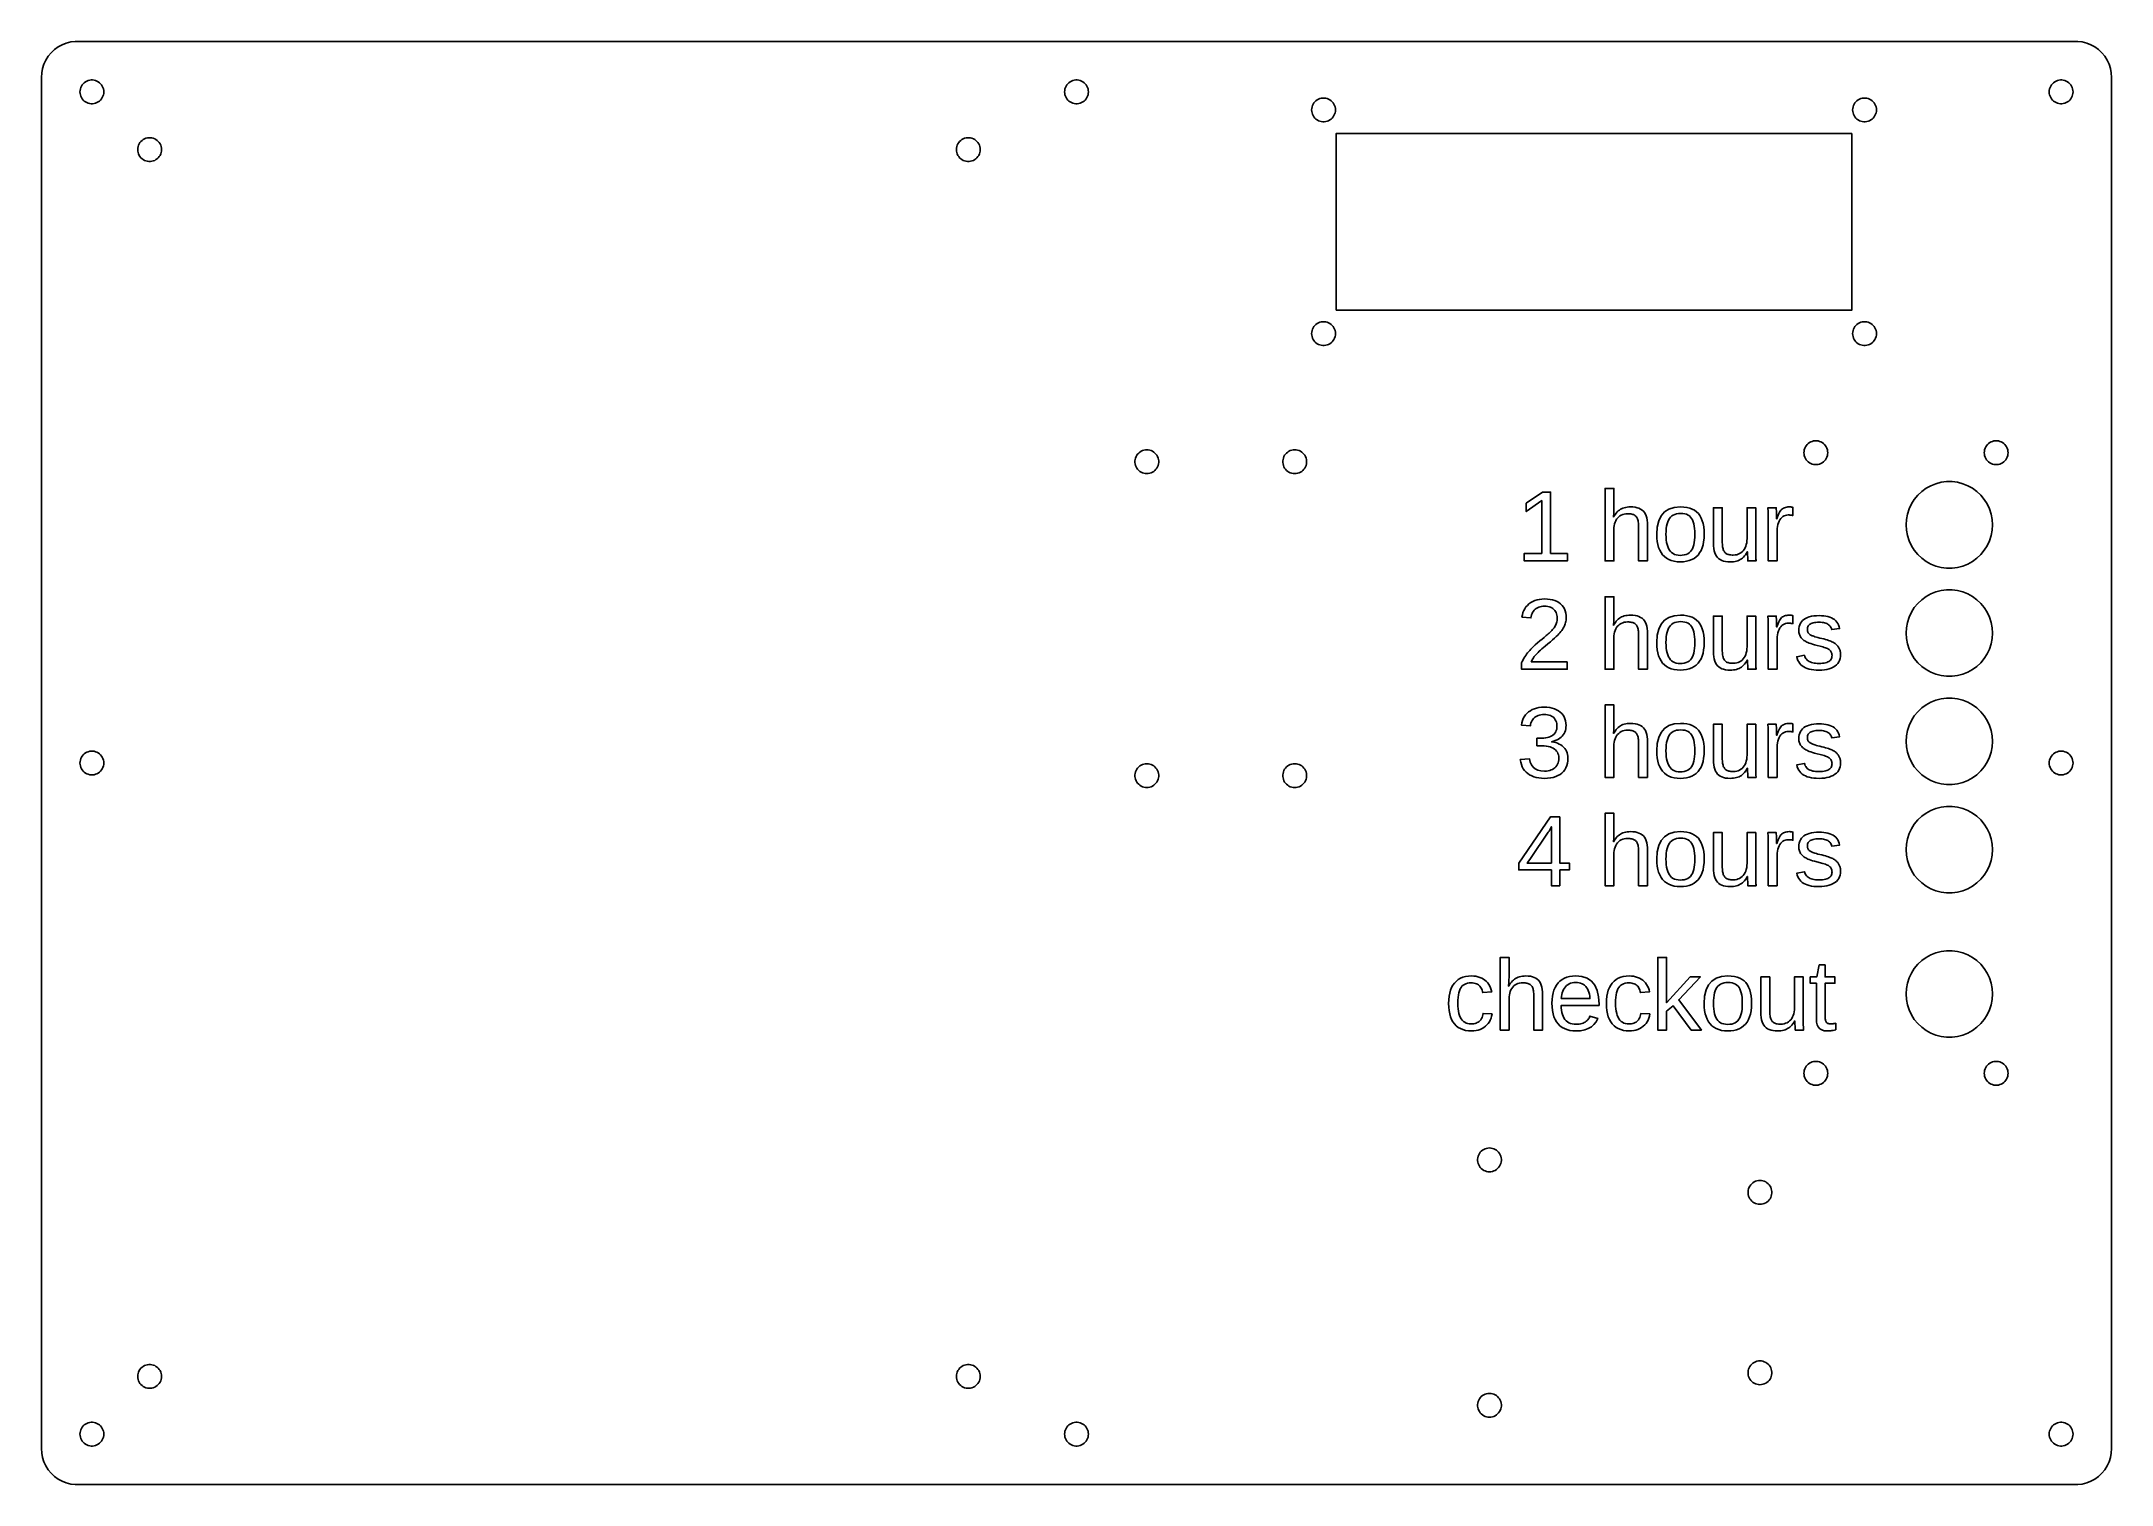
# Model space of a CAD drawing. Extents: x -144 to 144, y -100 to 100.
import ezdxf

# ---------------------------------------------------------------- set-up
doc = ezdxf.new("R2010")
doc.units = 0
doc.layers.get('0').update_dxf_attribs({"linetype": 'CONTINUOUS'})

msp = doc.modelspace()

# ---------------------------------------------------------------- linework, layer by layer
at = {"color": 7}
for points in [[(-138.814, -99.9901), (-139.437, -99.9114), (-140.045, -99.7553), (-140.629, -99.5241), (-141.179, -99.2216), (-141.687, -98.8526), (-142.145, -98.4227), (-142.545, -97.9389), (-142.882, -97.4088), (-143.149, -96.8406), (-143.343, -96.2434), (-143.461, -95.6267), (-143.5, -95), (-143.5, 95), (-143.461, 95.6267), (-143.343, 96.2434), (-143.149, 96.8406), (-142.882, 97.4088), (-142.545, 97.9389), (-142.145, 98.4227), (-141.687, 98.8526), (-141.179, 99.2216), (-140.629, 99.5241), (-140.045, 99.7553), (-139.437, 99.9114), (-138.814, 99.9901), (138.814, 99.9901), (139.437, 99.9114), (140.045, 99.7553), (140.629, 99.5241), (141.179, 99.2216), (141.687, 98.8526), (142.145, 98.4227), (142.545, 97.9389), (142.882, 97.4088), (143.149, 96.8406), (143.343, 96.2434), (143.461, 95.6267), (143.5, 95), (143.5, -95), (143.461, -95.6267), (143.343, -96.2434), (143.149, -96.8406), (142.882, -97.4088), (142.545, -97.9389), (142.145, -98.4227), (141.687, -98.8526), (141.179, -99.2216), (140.629, -99.5241), (140.045, -99.7553), (139.437, -99.9114), (138.814, -99.9901), (-138.814, -99.9901)], [(-136.191, 91.3792), (-135.99, 91.4308), (-135.797, 91.507), (-135.616, 91.6069), (-135.448, 91.7287), (-135.297, 91.8705), (-135.165, 92.0302), (-135.054, 92.2051), (-134.966, 92.3926), (-134.902, 92.5897), (-134.863, 92.7932), (-134.85, 93), (-134.863, 93.2068), (-134.902, 93.4103), (-134.966, 93.6074), (-135.054, 93.7949), (-135.165, 93.9698), (-135.297, 94.1295), (-135.448, 94.2713), (-135.616, 94.3931), (-135.797, 94.493), (-135.99, 94.5692), (-136.191, 94.6208), (-136.396, 94.6467), (-136.604, 94.6467), (-136.809, 94.6208), (-137.01, 94.5692), (-137.203, 94.493), (-137.384, 94.3931), (-137.552, 94.2713), (-137.703, 94.1295), (-137.835, 93.9698), (-137.946, 93.7949), (-138.034, 93.6074), (-138.098, 93.4103), (-138.137, 93.2068), (-138.15, 93), (-138.137, 92.7932), (-138.098, 92.5897), (-138.034, 92.3926), (-137.946, 92.2051), (-137.835, 92.0302), (-137.703, 91.8705), (-137.552, 91.7287), (-137.384, 91.6069), (-137.203, 91.507), (-137.01, 91.4308), (-136.809, 91.3792), (-136.604, 91.3532), (-136.396, 91.3532), (-136.191, 91.3792)], [(0.309174, 91.3792), (0.509872, 91.4308), (0.70253, 91.507), (0.884109, 91.6069), (1.05174, 91.7287), (1.20279, 91.8705), (1.33487, 92.0302), (1.44589, 92.2051), (1.53412, 92.3926), (1.59816, 92.5897), (1.63698, 92.7932), (1.64999, 93), (1.63698, 93.2068), (1.59816, 93.4103), (1.53412, 93.6074), (1.44589, 93.7949), (1.33487, 93.9698), (1.20279, 94.1295), (1.05174, 94.2713), (0.884109, 94.3931), (0.70253, 94.493), (0.509872, 94.5692), (0.309174, 94.6208), (0.103592, 94.6467), (-0.103592, 94.6467), (-0.309174, 94.6208), (-0.509872, 94.5692), (-0.70253, 94.493), (-0.884109, 94.3931), (-1.05174, 94.2713), (-1.20279, 94.1295), (-1.33487, 93.9698), (-1.44589, 93.7949), (-1.53412, 93.6074), (-1.59816, 93.4103), (-1.63698, 93.2068), (-1.64999, 93), (-1.63698, 92.7932), (-1.59816, 92.5897), (-1.53412, 92.3926), (-1.44589, 92.2051), (-1.33487, 92.0302), (-1.20279, 91.8705), (-1.05174, 91.7287), (-0.884109, 91.6069), (-0.70253, 91.507), (-0.509872, 91.4308), (-0.309174, 91.3792), (-0.103592, 91.3532), (0.103592, 91.3532), (0.309174, 91.3792)], [(34.5592, 88.8792), (34.7599, 88.9308), (34.9525, 89.007), (35.1341, 89.1069), (35.3018, 89.2287), (35.4528, 89.3705), (35.5849, 89.5302), (35.6959, 89.7051), (35.7841, 89.8926), (35.8482, 90.0897), (35.887, 90.2932), (35.9, 90.5), (35.887, 90.7068), (35.8482, 90.9103), (35.7841, 91.1074), (35.6959, 91.2949), (35.5849, 91.4698), (35.4528, 91.6295), (35.3018, 91.7713), (35.1341, 91.8931), (34.9525, 91.993), (34.7599, 92.0692), (34.5592, 92.1208), (34.3536, 92.1467), (34.1464, 92.1467), (33.9408, 92.1208), (33.7401, 92.0692), (33.5475, 91.993), (33.3659, 91.8931), (33.1983, 91.7713), (33.0472, 91.6295), (32.9151, 91.4698), (32.8041, 91.2949), (32.7159, 91.1074), (32.6518, 90.9103), (32.613, 90.7068), (32.6, 90.5), (32.613, 90.2932), (32.6518, 90.0897), (32.7159, 89.8926), (32.8041, 89.7051), (32.9151, 89.5302), (33.0472, 89.3705), (33.1983, 89.2287), (33.3659, 89.1069), (33.5475, 89.007), (33.7401, 88.9308), (33.9408, 88.8792), (34.1464, 88.8532), (34.3536, 88.8532), (34.5592, 88.8792)], [(109.559, 88.8792), (109.76, 88.9308), (109.953, 89.007), (110.134, 89.1069), (110.302, 89.2287), (110.453, 89.3705), (110.585, 89.5302), (110.696, 89.7051), (110.784, 89.8926), (110.848, 90.0897), (110.887, 90.2932), (110.9, 90.5), (110.887, 90.7068), (110.848, 90.9103), (110.784, 91.1074), (110.696, 91.2949), (110.585, 91.4698), (110.453, 91.6295), (110.302, 91.7713), (110.134, 91.8931), (109.953, 91.993), (109.76, 92.0692), (109.559, 92.1208), (109.354, 92.1467), (109.146, 92.1467), (108.941, 92.1208), (108.74, 92.0692), (108.547, 91.993), (108.366, 91.8931), (108.198, 91.7713), (108.047, 91.6295), (107.915, 91.4698), (107.804, 91.2949), (107.716, 91.1074), (107.652, 90.9103), (107.613, 90.7068), (107.6, 90.5), (107.613, 90.2932), (107.652, 90.0897), (107.716, 89.8926), (107.804, 89.7051), (107.915, 89.5302), (108.047, 89.3705), (108.198, 89.2287), (108.366, 89.1069), (108.547, 89.007), (108.74, 88.9308), (108.941, 88.8792), (109.146, 88.8532), (109.354, 88.8532), (109.559, 88.8792)], [(136.809, 91.3792), (137.01, 91.4308), (137.203, 91.507), (137.384, 91.6069), (137.552, 91.7287), (137.703, 91.8705), (137.835, 92.0302), (137.946, 92.2051), (138.034, 92.3926), (138.098, 92.5897), (138.137, 92.7932), (138.15, 93), (138.137, 93.2068), (138.098, 93.4103), (138.034, 93.6074), (137.946, 93.7949), (137.835, 93.9698), (137.703, 94.1295), (137.552, 94.2713), (137.384, 94.3931), (137.203, 94.493), (137.01, 94.5692), (136.809, 94.6208), (136.604, 94.6467), (136.396, 94.6467), (136.191, 94.6208), (135.99, 94.5692), (135.797, 94.493), (135.616, 94.3931), (135.448, 94.2713), (135.297, 94.1295), (135.165, 93.9698), (135.054, 93.7949), (134.966, 93.6074), (134.902, 93.4103), (134.863, 93.2068), (134.85, 93), (134.863, 92.7932), (134.902, 92.5897), (134.966, 92.3926), (135.054, 92.2051), (135.165, 92.0302), (135.297, 91.8705), (135.448, 91.7287), (135.616, 91.6069), (135.797, 91.507), (135.99, 91.4308), (136.191, 91.3792), (136.396, 91.3532), (136.604, 91.3532), (136.809, 91.3792)], [(-128.191, 83.3792), (-127.99, 83.4308), (-127.797, 83.507), (-127.616, 83.6069), (-127.448, 83.7287), (-127.297, 83.8705), (-127.165, 84.0302), (-127.054, 84.2051), (-126.966, 84.3926), (-126.902, 84.5897), (-126.863, 84.7932), (-126.85, 85), (-126.863, 85.2068), (-126.902, 85.4103), (-126.966, 85.6074), (-127.054, 85.7949), (-127.165, 85.9698), (-127.297, 86.1295), (-127.448, 86.2713), (-127.616, 86.3931), (-127.797, 86.493), (-127.99, 86.5692), (-128.191, 86.6208), (-128.396, 86.6467), (-128.604, 86.6467), (-128.809, 86.6208), (-129.01, 86.5692), (-129.203, 86.493), (-129.384, 86.3931), (-129.552, 86.2713), (-129.703, 86.1295), (-129.835, 85.9698), (-129.946, 85.7949), (-130.034, 85.6074), (-130.098, 85.4103), (-130.137, 85.2068), (-130.15, 85), (-130.137, 84.7932), (-130.098, 84.5897), (-130.034, 84.3926), (-129.946, 84.2051), (-129.835, 84.0302), (-129.703, 83.8705), (-129.552, 83.7287), (-129.384, 83.6069), (-129.203, 83.507), (-129.01, 83.4308), (-128.809, 83.3792), (-128.604, 83.3532), (-128.396, 83.3532), (-128.191, 83.3792)], [(-14.6908, 83.3792), (-14.4901, 83.4308), (-14.2975, 83.507), (-14.1159, 83.6069), (-13.9483, 83.7287), (-13.7972, 83.8705), (-13.6651, 84.0302), (-13.5541, 84.2051), (-13.4659, 84.3926), (-13.4018, 84.5897), (-13.363, 84.7932), (-13.35, 85), (-13.363, 85.2068), (-13.4018, 85.4103), (-13.4659, 85.6074), (-13.5541, 85.7949), (-13.6651, 85.9698), (-13.7972, 86.1295), (-13.9483, 86.2713), (-14.1159, 86.3931), (-14.2975, 86.493), (-14.4901, 86.5692), (-14.6908, 86.6208), (-14.8964, 86.6467), (-15.1036, 86.6467), (-15.3092, 86.6208), (-15.5099, 86.5692), (-15.7025, 86.493), (-15.8841, 86.3931), (-16.0518, 86.2713), (-16.2028, 86.1295), (-16.3349, 85.9698), (-16.4459, 85.7949), (-16.5341, 85.6074), (-16.5982, 85.4103), (-16.637, 85.2068), (-16.65, 85), (-16.637, 84.7932), (-16.5982, 84.5897), (-16.5341, 84.3926), (-16.4459, 84.2051), (-16.3349, 84.0302), (-16.2028, 83.8705), (-16.0518, 83.7287), (-15.8841, 83.6069), (-15.7025, 83.507), (-15.5099, 83.4308), (-15.3092, 83.3792), (-15.1036, 83.3532), (-14.8964, 83.3532), (-14.6908, 83.3792)], [(107.5, 87.25), (36, 87.25), (36, 62.75), (107.5, 62.75), (107.5, 87.25)], [(34.5592, 57.8792), (34.7599, 57.9308), (34.9525, 58.007), (35.1341, 58.1069), (35.3018, 58.2287), (35.4528, 58.3705), (35.5849, 58.5302), (35.6959, 58.7051), (35.7841, 58.8926), (35.8482, 59.0897), (35.887, 59.2932), (35.9, 59.5), (35.887, 59.7068), (35.8482, 59.9103), (35.7841, 60.1074), (35.6959, 60.2949), (35.5849, 60.4698), (35.4528, 60.6295), (35.3018, 60.7713), (35.1341, 60.8931), (34.9525, 60.993), (34.7599, 61.0692), (34.5592, 61.1208), (34.3536, 61.1468), (34.1464, 61.1468), (33.9408, 61.1208), (33.7401, 61.0692), (33.5475, 60.993), (33.3659, 60.8931), (33.1983, 60.7713), (33.0472, 60.6295), (32.9151, 60.4698), (32.8041, 60.2949), (32.7159, 60.1074), (32.6518, 59.9103), (32.613, 59.7068), (32.6, 59.5), (32.613, 59.2932), (32.6518, 59.0897), (32.7159, 58.8926), (32.8041, 58.7051), (32.9151, 58.5302), (33.0472, 58.3705), (33.1983, 58.2287), (33.3659, 58.1069), (33.5475, 58.007), (33.7401, 57.9308), (33.9408, 57.8792), (34.1464, 57.8533), (34.3536, 57.8533), (34.5592, 57.8792)], [(109.559, 57.8792), (109.76, 57.9308), (109.953, 58.007), (110.134, 58.1069), (110.302, 58.2287), (110.453, 58.3705), (110.585, 58.5302), (110.696, 58.7051), (110.784, 58.8926), (110.848, 59.0897), (110.887, 59.2932), (110.9, 59.5), (110.887, 59.7068), (110.848, 59.9103), (110.784, 60.1074), (110.696, 60.2949), (110.585, 60.4698), (110.453, 60.6295), (110.302, 60.7713), (110.134, 60.8931), (109.953, 60.993), (109.76, 61.0692), (109.559, 61.1208), (109.354, 61.1468), (109.146, 61.1468), (108.941, 61.1208), (108.74, 61.0692), (108.547, 60.993), (108.366, 60.8931), (108.198, 60.7713), (108.047, 60.6295), (107.915, 60.4698), (107.804, 60.2949), (107.716, 60.1074), (107.652, 59.9103), (107.613, 59.7068), (107.6, 59.5), (107.613, 59.2932), (107.652, 59.0897), (107.716, 58.8926), (107.804, 58.7051), (107.915, 58.5302), (108.047, 58.3705), (108.198, 58.2287), (108.366, 58.1069), (108.547, 58.007), (108.74, 57.9308), (108.941, 57.8792), (109.146, 57.8533), (109.354, 57.8533), (109.559, 57.8792)], [(9.9568, 40.113), (10.1603, 40.1518), (10.3574, 40.2159), (10.5449, 40.3041), (10.7198, 40.4151), (10.8795, 40.5472), (11.0213, 40.6982), (11.1431, 40.8659), (11.243, 41.0475), (11.3192, 41.2401), (11.3708, 41.4408), (11.3968, 41.6464), (11.3968, 41.8536), (11.3708, 42.0592), (11.3192, 42.2599), (11.243, 42.4525), (11.1431, 42.6341), (11.0213, 42.8017), (10.8795, 42.9528), (10.7198, 43.0849), (10.5449, 43.1959), (10.3574, 43.2841), (10.1603, 43.3482), (9.9568, 43.387), (9.75, 43.4), (9.54321, 43.387), (9.33968, 43.3482), (9.14261, 43.2841), (8.95511, 43.1959), (8.78017, 43.0849), (8.6205, 42.9528), (8.47867, 42.8017), (8.35687, 42.6341), (8.25705, 42.4525), (8.18077, 42.2599), (8.12923, 42.0592), (8.10326, 41.8536), (8.10326, 41.6464), (8.12923, 41.4408), (8.18077, 41.2401), (8.25705, 41.0475), (8.35687, 40.8659), (8.47867, 40.6982), (8.6205, 40.5472), (8.78017, 40.4151), (8.95511, 40.3041), (9.14261, 40.2159), (9.33968, 40.1518), (9.54321, 40.113), (9.75, 40.1), (9.9568, 40.113)], [(30.4568, 40.113), (30.6603, 40.1518), (30.8574, 40.2159), (31.0449, 40.3041), (31.2198, 40.4151), (31.3795, 40.5472), (31.5213, 40.6982), (31.6431, 40.8659), (31.743, 41.0475), (31.8192, 41.2401), (31.8708, 41.4408), (31.8967, 41.6464), (31.8967, 41.8536), (31.8708, 42.0592), (31.8192, 42.2599), (31.743, 42.4525), (31.6431, 42.6341), (31.5213, 42.8017), (31.3795, 42.9528), (31.2198, 43.0849), (31.0449, 43.1959), (30.8574, 43.2841), (30.6603, 43.3482), (30.4568, 43.387), (30.25, 43.4), (30.0432, 43.387), (29.8397, 43.3482), (29.6426, 43.2841), (29.4551, 43.1959), (29.2802, 43.0849), (29.1205, 42.9528), (28.9787, 42.8017), (28.8569, 42.6341), (28.757, 42.4525), (28.6808, 42.2599), (28.6292, 42.0592), (28.6032, 41.8536), (28.6032, 41.6464), (28.6292, 41.4408), (28.6808, 41.2401), (28.757, 41.0475), (28.8569, 40.8659), (28.9787, 40.6982), (29.1205, 40.5472), (29.2802, 40.4151), (29.4551, 40.3041), (29.6426, 40.2159), (29.8397, 40.1518), (30.0432, 40.113), (30.25, 40.1), (30.4568, 40.113)], [(102.809, 41.3792), (103.01, 41.4308), (103.203, 41.507), (103.384, 41.6069), (103.552, 41.7287), (103.703, 41.8705), (103.835, 42.0302), (103.946, 42.2051), (104.034, 42.3926), (104.098, 42.5897), (104.137, 42.7932), (104.15, 43), (104.137, 43.2068), (104.098, 43.4103), (104.034, 43.6074), (103.946, 43.7949), (103.835, 43.9698), (103.703, 44.1295), (103.552, 44.2713), (103.384, 44.3931), (103.203, 44.493), (103.01, 44.5692), (102.809, 44.6208), (102.604, 44.6467), (102.396, 44.6467), (102.191, 44.6208), (101.99, 44.5692), (101.797, 44.493), (101.616, 44.3931), (101.448, 44.2713), (101.297, 44.1295), (101.165, 43.9698), (101.054, 43.7949), (100.966, 43.6074), (100.902, 43.4103), (100.863, 43.2068), (100.85, 43), (100.863, 42.7932), (100.902, 42.5897), (100.966, 42.3926), (101.054, 42.2051), (101.165, 42.0302), (101.297, 41.8705), (101.448, 41.7287), (101.616, 41.6069), (101.797, 41.507), (101.99, 41.4308), (102.191, 41.3792), (102.396, 41.3532), (102.604, 41.3532), (102.809, 41.3792)], [(127.809, 41.3792), (128.01, 41.4308), (128.203, 41.507), (128.384, 41.6069), (128.552, 41.7287), (128.703, 41.8705), (128.835, 42.0302), (128.946, 42.2051), (129.034, 42.3926), (129.098, 42.5897), (129.137, 42.7932), (129.15, 43), (129.137, 43.2068), (129.098, 43.4103), (129.034, 43.6074), (128.946, 43.7949), (128.835, 43.9698), (128.703, 44.1295), (128.552, 44.2713), (128.384, 44.3931), (128.203, 44.493), (128.01, 44.5692), (127.809, 44.6208), (127.604, 44.6467), (127.396, 44.6467), (127.191, 44.6208), (126.99, 44.5692), (126.797, 44.493), (126.616, 44.3931), (126.448, 44.2713), (126.297, 44.1295), (126.165, 43.9698), (126.054, 43.7949), (125.966, 43.6074), (125.902, 43.4103), (125.863, 43.2068), (125.85, 43), (125.863, 42.7932), (125.902, 42.5897), (125.966, 42.3926), (126.054, 42.2051), (126.165, 42.0302), (126.297, 41.8705), (126.448, 41.7287), (126.616, 41.6069), (126.797, 41.507), (126.99, 41.4308), (127.191, 41.3792), (127.396, 41.3532), (127.604, 41.3532), (127.809, 41.3792)], [(68.055, 29.038), (65.729, 29.038), (65.729, 37.536), (64.603, 37.536), (62.345, 36.001), (62.345, 34.848), (64.501, 36.369), (64.501, 29.038), (62.067, 29.038), (62.067, 28), (68.055, 28), (68.055, 29.038)], [(74.4975, 32.336), (74.5081, 32.617), (74.54, 32.881), (74.5932, 33.1281), (74.6676, 33.3582), (74.7633, 33.5714), (74.8803, 33.7677), (75.0185, 33.947), (75.1744, 34.1057), (75.3444, 34.2399), (75.5285, 34.3497), (75.7266, 34.4352), (75.9388, 34.4962), (76.1651, 34.5328), (76.4055, 34.545), (76.5658, 34.5414), (76.7158, 34.5305), (76.8555, 34.5125), (76.9849, 34.4872), (77.1041, 34.4547), (77.213, 34.4149), (77.3115, 34.368), (77.4012, 34.3136), (77.4834, 34.2509), (77.558, 34.18), (77.6252, 34.1009), (77.6848, 34.0135), (77.7369, 33.9179), (77.7815, 33.814), (77.8195, 33.6982), (77.8516, 33.5661), (77.8778, 33.4177), (77.8983, 33.2532), (77.9128, 33.0724), (77.9216, 32.8753), (77.9245, 32.662), (77.9245, 28), (79.1515, 28), (79.1515, 32.899), (79.1399, 33.2825), (79.1051, 33.6332), (79.0472, 33.951), (78.966, 34.2358), (78.8617, 34.4878), (78.7342, 34.7068), (78.5835, 34.893), (78.4084, 35.0508), (78.2075, 35.1844), (77.9809, 35.2937), (77.7287, 35.3787), (77.4507, 35.4394), (77.1469, 35.4758), (76.8175, 35.488), (76.5807, 35.4811), (76.3559, 35.4605), (76.1431, 35.4261), (75.9424, 35.3779), (75.7537, 35.3161), (75.5771, 35.2404), (75.4125, 35.151), (75.2575, 35.0471), (75.1089, 34.9276), (74.9669, 34.7925), (74.8313, 34.6416), (74.7022, 34.4751), (74.5796, 34.2929), (74.4635, 34.095), (74.4425, 34.095), (74.4735, 34.6), (74.4897, 34.9705), (74.497, 35.331), (74.4975, 38.048), (73.2765, 38.048), (73.2765, 28), (74.4975, 28), (74.4975, 32.336)], [(122.124, 27.1063), (122.854, 27.2937), (123.555, 27.571), (124.215, 27.934), (124.825, 28.3769), (125.374, 28.8927), (125.854, 29.4733), (126.258, 30.1095), (126.579, 30.7913), (126.811, 31.5079), (126.953, 32.248), (127, 33), (126.953, 33.752), (126.811, 34.4921), (126.579, 35.2087), (126.258, 35.8905), (125.854, 36.5267), (125.374, 37.1073), (124.825, 37.6231), (124.215, 38.066), (123.555, 38.429), (122.854, 38.7063), (122.124, 38.8937), (121.377, 38.9882), (120.623, 38.9882), (119.876, 38.8937), (119.146, 38.7063), (118.445, 38.429), (117.785, 38.066), (117.175, 37.6231), (116.626, 37.1073), (116.146, 36.5267), (115.742, 35.8905), (115.421, 35.2087), (115.189, 34.4921), (115.047, 33.752), (115, 33), (115.047, 32.248), (115.189, 31.5079), (115.421, 30.7913), (115.742, 30.1095), (116.146, 29.4733), (116.626, 28.8927), (117.175, 28.3769), (117.785, 27.934), (118.445, 27.571), (119.146, 27.2937), (119.876, 27.1063), (120.623, 27.0118), (121.377, 27.0118), (122.124, 27.1063)], [(84.1421, 27.8913), (84.5574, 27.949), (84.9413, 28.0452), (85.2939, 28.1799), (85.6151, 28.3531), (85.905, 28.5648), (86.1635, 28.815), (86.389, 29.1048), (86.5798, 29.4348), (86.7359, 29.8049), (86.8574, 30.2151), (86.9441, 30.6656), (86.9961, 31.1562), (87.0135, 31.687), (86.9972, 32.2227), (86.9485, 32.7167), (86.8673, 33.169), (86.7536, 33.5796), (86.6074, 33.9484), (86.4287, 34.2756), (86.2175, 34.561), (85.9722, 34.8069), (85.6905, 35.015), (85.3724, 35.1853), (85.018, 35.3177), (84.6272, 35.4123), (84.2, 35.4691), (83.7365, 35.488), (82.8618, 35.4104), (82.1216, 35.1777), (81.5161, 34.7899), (81.0451, 34.2469), (80.7086, 33.5487), (80.5068, 32.6954), (80.4395, 31.687), (80.4563, 31.1754), (80.5066, 30.6993), (80.5905, 30.2589), (80.7079, 29.854), (80.8589, 29.4847), (81.0434, 29.1511), (81.2615, 28.853), (81.5127, 28.5927), (81.7961, 28.3725), (82.1116, 28.1923), (82.4594, 28.0522), (82.8392, 27.9521), (83.2513, 27.892), (83.6955, 27.872), (84.1421, 27.8913)], [(83.4035, 28.7889), (83.1467, 28.8336), (82.912, 28.9081), (82.6995, 29.0124), (82.509, 29.1464), (82.3407, 29.3103), (82.1945, 29.504), (82.069, 29.7273), (81.9628, 29.9801), (81.8759, 30.2625), (81.8084, 30.5744), (81.7601, 30.9157), (81.7311, 31.2866), (81.7215, 31.687), (81.7313, 32.0977), (81.7607, 32.4761), (81.8096, 32.8221), (81.8782, 33.1358), (81.9664, 33.4172), (82.0741, 33.6663), (82.2015, 33.883), (82.3508, 34.0695), (82.5244, 34.2273), (82.7224, 34.3564), (82.9447, 34.4569), (83.1913, 34.5286), (83.4622, 34.5716), (83.7575, 34.586), (84.0503, 34.5719), (84.318, 34.5298), (84.5604, 34.4594), (84.7777, 34.361), (84.9698, 34.2345), (85.1367, 34.0798), (85.2785, 33.897), (85.3987, 33.6832), (85.5004, 33.4354), (85.5836, 33.1536), (85.6483, 32.8379), (85.6945, 32.4882), (85.7222, 32.1046), (85.7315, 31.687), (85.7218, 31.2744), (85.6929, 30.8942), (85.6446, 30.5464), (85.577, 30.2312), (85.4902, 29.9483), (85.384, 29.6979), (85.2585, 29.48), (85.1105, 29.2927), (84.9368, 29.1342), (84.7373, 29.0045), (84.5122, 28.9037), (84.2613, 28.8316), (83.9848, 28.7884), (83.6825, 28.774), (83.4035, 28.7889)], [(90.8651, 27.8784), (91.0839, 27.8977), (91.2917, 27.9299), (91.4885, 27.9749), (91.6744, 28.0327), (91.8494, 28.1034), (92.0135, 28.187), (92.1693, 28.2863), (92.3197, 28.4038), (92.4647, 28.5394), (92.6043, 28.6931), (92.7384, 28.8649), (92.8672, 29.0549), (92.9904, 29.263), (93.0105, 29.263), (93.0585, 28.0504), (93.0645, 28), (94.2175, 28), (94.2066, 28.1021), (94.1974, 28.245), (94.1898, 28.4286), (94.184, 28.6531), (94.1798, 28.9183), (94.1765, 29.571), (94.1765, 35.36), (92.9555, 35.36), (92.9555, 31.099), (92.945, 30.8017), (92.9137, 30.5236), (92.8616, 30.2646), (92.7886, 30.0247), (92.6947, 29.804), (92.58, 29.6024), (92.4445, 29.42), (92.2908, 29.2595), (92.1218, 29.1237), (91.9376, 29.0125), (91.738, 28.9261), (91.5231, 28.8644), (91.2929, 28.8273), (91.0475, 28.815), (90.8803, 28.8186), (90.725, 28.8294), (90.5816, 28.8473), (90.4502, 28.8725), (90.3307, 28.9048), (90.2231, 28.9443), (90.1275, 28.991), (90.0415, 29.0461), (89.9625, 29.1104), (89.8904, 29.1839), (89.8253, 29.2664), (89.767, 29.3581), (89.7158, 29.459), (89.6714, 29.569), (89.6335, 29.6902), (89.6014, 29.8248), (89.5751, 29.9728), (89.5547, 30.134), (89.5401, 30.3087), (89.5314, 30.4967), (89.5285, 30.698), (89.5285, 35.36), (88.3015, 35.36), (88.3015, 30.461), (88.3129, 30.081), (88.3472, 29.733), (88.4045, 29.417), (88.4846, 29.133), (88.5877, 28.881), (88.7136, 28.661), (88.8625, 28.473), (89.0363, 28.3135), (89.2366, 28.1786), (89.4634, 28.0682), (89.7167, 27.9824), (89.9964, 27.9211), (90.3027, 27.8843), (90.6355, 27.872), (90.8651, 27.8784)], [(97.1204, 31.834), (97.1285, 32.1718), (97.1529, 32.4866), (97.1935, 32.7781), (97.2504, 33.0466), (97.3235, 33.2919), (97.4128, 33.514), (97.5184, 33.713), (97.6394, 33.887), (97.775, 34.0343), (97.9251, 34.1548), (98.0898, 34.2485), (98.2691, 34.3154), (98.463, 34.3556), (98.6714, 34.369), (98.7836, 34.3676), (98.8891, 34.3634), (98.9881, 34.3565), (99.0806, 34.3468), (99.1664, 34.3343), (99.2457, 34.319), (99.3184, 34.301), (99.3184, 35.42), (99.2472, 35.438), (99.1762, 35.4533), (99.1056, 35.4658), (99.0353, 35.4755), (98.9654, 35.4824), (98.8957, 35.4866), (98.8264, 35.488), (98.6362, 35.4809), (98.4586, 35.4597), (98.2936, 35.4244), (98.1414, 35.375), (98.0017, 35.3115), (97.8748, 35.2338), (97.7604, 35.142), (97.6542, 35.031), (97.5516, 34.8956), (97.4526, 34.7359), (97.3572, 34.552), (97.2653, 34.3436), (97.1771, 34.111), (97.0924, 33.854), (97.0654, 33.854), (97.061, 34.0798), (97.0379, 34.7252), (97.0114, 35.36), (95.8584, 35.36), (95.8785, 34.8368), (95.8919, 34.3404), (95.8986, 33.8708), (95.8994, 28), (97.1204, 28), (97.1204, 31.834)], [(74.4975, 17.336), (74.5081, 17.617), (74.54, 17.881), (74.5932, 18.1281), (74.6676, 18.3582), (74.7633, 18.5714), (74.8803, 18.7677), (75.0185, 18.947), (75.1744, 19.1057), (75.3444, 19.2399), (75.5285, 19.3497), (75.7266, 19.4352), (75.9388, 19.4962), (76.1651, 19.5328), (76.4055, 19.545), (76.5658, 19.5414), (76.7158, 19.5305), (76.8555, 19.5125), (76.9849, 19.4872), (77.1041, 19.4547), (77.213, 19.4149), (77.3115, 19.368), (77.4012, 19.3136), (77.4834, 19.2509), (77.558, 19.18), (77.6252, 19.1009), (77.6848, 19.0135), (77.7369, 18.9179), (77.7815, 18.814), (77.8195, 18.6982), (77.8516, 18.5661), (77.8778, 18.4177), (77.8983, 18.2532), (77.9128, 18.0724), (77.9216, 17.8753), (77.9245, 17.662), (77.9245, 13), (79.1515, 13), (79.1515, 17.899), (79.1399, 18.2825), (79.1051, 18.6332), (79.0472, 18.951), (78.966, 19.2358), (78.8617, 19.4878), (78.7342, 19.7068), (78.5835, 19.893), (78.4084, 20.0508), (78.2075, 20.1844), (77.9809, 20.2937), (77.7287, 20.3787), (77.4507, 20.4394), (77.1469, 20.4758), (76.8175, 20.488), (76.5807, 20.4811), (76.3559, 20.4605), (76.1431, 20.4261), (75.9424, 20.3779), (75.7537, 20.3161), (75.5771, 20.2404), (75.4125, 20.151), (75.2575, 20.0471), (75.1089, 19.9276), (74.9669, 19.7925), (74.8313, 19.6416), (74.7022, 19.4751), (74.5796, 19.2929), (74.4635, 19.095), (74.4425, 19.095), (74.4735, 19.6), (74.4897, 19.9705), (74.497, 20.331), (74.4975, 23.048), (73.2765, 23.048), (73.2765, 13), (74.4975, 13), (74.4975, 17.336)], [(122.124, 12.1063), (122.854, 12.2937), (123.555, 12.571), (124.215, 12.934), (124.825, 13.3769), (125.374, 13.8927), (125.854, 14.4733), (126.258, 15.1095), (126.579, 15.7913), (126.811, 16.5079), (126.953, 17.248), (127, 18), (126.953, 18.752), (126.811, 19.4921), (126.579, 20.2088), (126.258, 20.8905), (125.854, 21.5267), (125.374, 22.1073), (124.825, 22.6231), (124.215, 23.066), (123.555, 23.429), (122.854, 23.7063), (122.124, 23.8937), (121.377, 23.9882), (120.623, 23.9882), (119.876, 23.8937), (119.146, 23.7063), (118.445, 23.429), (117.785, 23.066), (117.175, 22.6231), (116.626, 22.1073), (116.146, 21.5267), (115.742, 20.8905), (115.421, 20.2088), (115.189, 19.4921), (115.047, 18.752), (115, 18), (115.047, 17.248), (115.189, 16.5079), (115.421, 15.7913), (115.742, 15.1095), (116.146, 14.4733), (116.626, 13.8927), (117.175, 13.3769), (117.785, 12.934), (118.445, 12.571), (119.146, 12.2937), (119.876, 12.1063), (120.623, 12.0118), (121.377, 12.0118), (122.124, 12.1063)], [(68.044, 14.038), (63.043, 14.038), (63.1065, 14.1748), (63.1806, 14.3131), (63.2652, 14.453), (63.3604, 14.5944), (63.466, 14.7374), (63.5823, 14.8819), (63.709, 15.028), (63.8478, 15.1774), (63.9997, 15.332), (64.1646, 15.4917), (64.3426, 15.6566), (64.5337, 15.8266), (64.7378, 16.0017), (64.955, 16.182), (65.3425, 16.4999), (65.6926, 16.7932), (66.0051, 17.0617), (66.2801, 17.3056), (66.5175, 17.5247), (66.7175, 17.7192), (66.88, 17.889), (67.0189, 18.0467), (67.1477, 18.2043), (67.2663, 18.362), (67.3747, 18.5195), (67.4729, 18.677), (67.5611, 18.8345), (67.639, 18.992), (67.7066, 19.1496), (67.7639, 19.3074), (67.8107, 19.4656), (67.8472, 19.624), (67.8732, 19.7827), (67.8888, 19.9417), (67.894, 20.101), (67.8781, 20.449), (67.8304, 20.7735), (67.7509, 21.0745), (67.6396, 21.3521), (67.4965, 21.6062), (67.3217, 21.8368), (67.115, 22.044), (66.879, 22.2255), (66.6157, 22.379), (66.3251, 22.5046), (66.0071, 22.6024), (65.6617, 22.6721), (65.289, 22.714), (64.889, 22.728), (64.5219, 22.7142), (64.1744, 22.6726), (63.8464, 22.6035), (63.538, 22.5066), (63.2491, 22.3821), (62.9798, 22.2299), (62.73, 22.05), (62.5046, 21.8467), (62.308, 21.6244), (62.14, 21.3829), (62.0007, 21.1223), (61.8901, 20.8427), (61.8082, 20.5439), (61.755, 20.226), (63.002, 20.111), (63.0359, 20.3228), (63.087, 20.5207), (63.1551, 20.7046), (63.2402, 20.8744), (63.3424, 21.0303), (63.4617, 21.1721), (63.598, 21.3), (63.7487, 21.4125), (63.9107, 21.5077), (64.0839, 21.5855), (64.2684, 21.6461), (64.464, 21.6894), (64.6709, 21.7153), (64.889, 21.724), (65.1171, 21.7151), (65.3304, 21.6883), (65.529, 21.6437), (65.7128, 21.5813), (65.882, 21.501), (66.0363, 21.4029), (66.176, 21.287), (66.2991, 21.1552), (66.4033, 21.0089), (66.4885, 20.8481), (66.5548, 20.6728), (66.6021, 20.483), (66.6305, 20.2787), (66.64, 20.06), (66.6345, 19.8953), (66.618, 19.7357), (66.5906, 19.581), (66.5522, 19.4313), (66.5027, 19.2865), (66.4424, 19.1468), (66.371, 19.012), (66.2907, 18.8808), (66.2036, 18.7513), (66.1097, 18.6233), (66.009, 18.4971), (65.9015, 18.3724), (65.7872, 18.2494), (65.666, 18.128), (65.5396, 18.0074), (65.4088, 17.8869), (65.2737, 17.7663), (65.1342, 17.6457), (64.9905, 17.5251), (64.8424, 17.4046), (64.5355, 17.162), (64.2249, 16.9092), (63.9124, 16.6449), (63.598, 16.369), (63.4416, 16.2258), (63.2873, 16.0778), (63.1351, 15.9251), (62.9849, 15.7677), (62.8369, 15.6055), (62.6909, 15.4386), (62.547, 15.267), (62.4073, 15.0892), (62.2738, 14.9037), (62.1465, 14.7106), (62.0255, 14.5099), (61.9108, 14.3016), (61.8023, 14.0856), (61.7, 13.862), (61.7, 13), (68.044, 13), (68.044, 14.038)], [(84.1421, 12.8913), (84.5574, 12.949), (84.9413, 13.0452), (85.2939, 13.1799), (85.6151, 13.3531), (85.905, 13.5648), (86.1635, 13.815), (86.389, 14.1048), (86.5798, 14.4348), (86.7359, 14.8049), (86.8574, 15.2151), (86.9441, 15.6656), (86.9961, 16.1562), (87.0135, 16.687), (86.9972, 17.2227), (86.9485, 17.7167), (86.8673, 18.169), (86.7536, 18.5796), (86.6074, 18.9484), (86.4287, 19.2756), (86.2175, 19.561), (85.9722, 19.8069), (85.6905, 20.015), (85.3724, 20.1853), (85.018, 20.3177), (84.6272, 20.4123), (84.2, 20.4691), (83.7365, 20.488), (82.8618, 20.4104), (82.1216, 20.1777), (81.5161, 19.7899), (81.0451, 19.2469), (80.7086, 18.5487), (80.5068, 17.6954), (80.4395, 16.687), (80.4563, 16.1754), (80.5066, 15.6993), (80.5905, 15.2589), (80.7079, 14.854), (80.8589, 14.4847), (81.0434, 14.1511), (81.2615, 13.853), (81.5127, 13.5927), (81.7961, 13.3725), (82.1116, 13.1923), (82.4594, 13.0522), (82.8392, 12.9521), (83.2513, 12.892), (83.6955, 12.872), (84.1421, 12.8913)], [(90.8651, 12.8784), (91.0839, 12.8977), (91.2917, 12.9299), (91.4885, 12.9749), (91.6744, 13.0327), (91.8494, 13.1034), (92.0135, 13.187), (92.1693, 13.2863), (92.3197, 13.4038), (92.4647, 13.5394), (92.6043, 13.6931), (92.7384, 13.8649), (92.8672, 14.0549), (92.9904, 14.263), (93.0105, 14.263), (93.0585, 13.0504), (93.0645, 13), (94.2175, 13), (94.2066, 13.1021), (94.1974, 13.245), (94.1898, 13.4286), (94.184, 13.6531), (94.1798, 13.9183), (94.1765, 14.571), (94.1765, 20.36), (92.9555, 20.36), (92.9555, 16.099), (92.945, 15.8017), (92.9137, 15.5236), (92.8616, 15.2646), (92.7886, 15.0247), (92.6947, 14.804), (92.58, 14.6024), (92.4445, 14.42), (92.2908, 14.2595), (92.1218, 14.1237), (91.9376, 14.0125), (91.738, 13.9261), (91.5231, 13.8644), (91.2929, 13.8273), (91.0475, 13.815), (90.8803, 13.8186), (90.725, 13.8294), (90.5816, 13.8473), (90.4502, 13.8725), (90.3307, 13.9048), (90.2231, 13.9443), (90.1275, 13.991), (90.0415, 14.0461), (89.9625, 14.1104), (89.8904, 14.1839), (89.8253, 14.2664), (89.767, 14.3581), (89.7158, 14.459), (89.6714, 14.569), (89.6335, 14.6902), (89.6014, 14.8248), (89.5751, 14.9728), (89.5547, 15.134), (89.5401, 15.3087), (89.5314, 15.4967), (89.5285, 15.698), (89.5285, 20.36), (88.3015, 20.36), (88.3015, 15.461), (88.3129, 15.081), (88.3472, 14.733), (88.4045, 14.417), (88.4846, 14.133), (88.5877, 13.881), (88.7136, 13.661), (88.8625, 13.473), (89.0363, 13.3135), (89.2366, 13.1786), (89.4634, 13.0682), (89.7167, 12.9824), (89.9964, 12.9211), (90.3027, 12.8843), (90.6355, 12.872), (90.8651, 12.8784)], [(97.1204, 16.834), (97.1285, 17.1718), (97.1529, 17.4866), (97.1935, 17.7781), (97.2504, 18.0466), (97.3235, 18.2919), (97.4128, 18.514), (97.5184, 18.713), (97.6394, 18.887), (97.775, 19.0343), (97.9251, 19.1548), (98.0898, 19.2485), (98.2691, 19.3154), (98.463, 19.3556), (98.6714, 19.369), (98.7836, 19.3676), (98.8891, 19.3634), (98.9881, 19.3565), (99.0806, 19.3468), (99.1664, 19.3343), (99.2457, 19.319), (99.3184, 19.301), (99.3184, 20.42), (99.2472, 20.438), (99.1762, 20.4533), (99.1056, 20.4658), (99.0353, 20.4755), (98.9654, 20.4824), (98.8957, 20.4866), (98.8264, 20.488), (98.6362, 20.4809), (98.4586, 20.4597), (98.2936, 20.4244), (98.1414, 20.375), (98.0017, 20.3115), (97.8748, 20.2338), (97.7604, 20.142), (97.6542, 20.031), (97.5516, 19.8956), (97.4526, 19.7359), (97.3572, 19.552), (97.2653, 19.3436), (97.1771, 19.111), (97.0924, 18.854), (97.0654, 18.854), (97.061, 19.0798), (97.0379, 19.7252), (97.0114, 20.36), (95.8584, 20.36), (95.8785, 19.8368), (95.8919, 19.3404), (95.8986, 18.8708), (95.8994, 13), (97.1204, 13), (97.1204, 16.834)], [(103.33, 12.8834), (103.696, 12.9177), (104.037, 12.9749), (104.352, 13.0549), (104.641, 13.1577), (104.904, 13.2834), (105.142, 13.432), (105.351, 13.6016), (105.527, 13.7906), (105.672, 13.9989), (105.784, 14.2264), (105.865, 14.4733), (105.913, 14.7395), (105.929, 15.025), (105.926, 15.1428), (105.918, 15.2569), (105.904, 15.3672), (105.884, 15.4738), (105.859, 15.5766), (105.828, 15.6757), (105.792, 15.771), (105.751, 15.8629), (105.705, 15.9516), (105.655, 16.0371), (105.6, 16.1196), (105.54, 16.1989), (105.476, 16.275), (105.407, 16.348), (105.332, 16.4185), (105.25, 16.4872), (105.16, 16.554), (105.063, 16.619), (104.959, 16.6822), (104.847, 16.7435), (104.728, 16.803), (104.594, 16.8626), (104.438, 16.9237), (104.26, 16.9864), (104.059, 17.0505), (103.836, 17.1161), (103.591, 17.1833), (103.323, 17.252), (103.043, 17.3212), (102.793, 17.386), (102.571, 17.4464), (102.378, 17.5024), (102.214, 17.554), (102.079, 17.6012), (101.973, 17.644), (101.885, 17.6858), (101.802, 17.73), (101.727, 17.7767), (101.657, 17.8259), (101.595, 17.8775), (101.538, 17.9315), (101.488, 17.988), (101.445, 18.0482), (101.408, 18.1127), (101.378, 18.1816), (101.355, 18.2549), (101.338, 18.3326), (101.328, 18.4146), (101.325, 18.501), (101.333, 18.6398), (101.357, 18.7681), (101.398, 18.886), (101.454, 18.9934), (101.527, 19.0904), (101.616, 19.1769), (101.721, 19.253), (101.843, 19.319), (101.983, 19.375), (102.141, 19.4207), (102.317, 19.4563), (102.511, 19.4817), (102.722, 19.4969), (102.951, 19.502), (103.16, 19.4967), (103.356, 19.4807), (103.54, 19.4541), (103.711, 19.4168), (103.87, 19.3688), (104.016, 19.3102), (104.15, 19.241), (104.271, 19.1618), (104.378, 19.0732), (104.471, 18.9754), (104.549, 18.8683), (104.614, 18.7518), (104.665, 18.6261), (104.701, 18.491), (105.799, 18.627), (105.734, 18.8856), (105.647, 19.1232), (105.538, 19.3398), (105.408, 19.5354), (105.257, 19.7099), (105.084, 19.8635), (104.889, 19.996), (104.674, 20.1095), (104.438, 20.2056), (104.181, 20.2842), (103.905, 20.3454), (103.607, 20.3891), (103.289, 20.4153), (102.951, 20.424), (102.571, 20.4133), (102.218, 20.3813), (101.892, 20.3279), (101.593, 20.2532), (101.321, 20.1572), (101.075, 20.0397), (100.856, 19.901), (100.666, 19.7419), (100.504, 19.5633), (100.372, 19.3653), (100.27, 19.1478), (100.197, 18.911), (100.153, 18.6547), (100.138, 18.379), (100.143, 18.2281), (100.159, 18.0842), (100.184, 17.9472), (100.22, 17.817), (100.267, 17.6938), (100.323, 17.5774), (100.39, 17.468), (100.466, 17.3643), (100.55, 17.2651), (100.642, 17.1704), (100.742, 17.0802), (100.85, 16.9946), (100.966, 16.9135), (101.089, 16.837), (101.229, 16.7625), (101.394, 16.6876), (101.584, 16.6123), (101.799, 16.5366), (102.039, 16.4605), (102.303, 16.3839), (103.473, 16.077), (103.657, 16.0251), (103.825, 15.9692), (103.979, 15.9095), (104.117, 15.846), (104.24, 15.7785), (104.349, 15.7072), (104.442, 15.632), (104.522, 15.5515), (104.589, 15.4645), (104.644, 15.3708), (104.687, 15.2705), (104.718, 15.1636), (104.736, 15.0501), (104.742, 14.93), (104.733, 14.7746), (104.707, 14.6306), (104.662, 14.4982), (104.6, 14.3772), (104.521, 14.2676), (104.423, 14.1696), (104.308, 14.083), (104.174, 14.0082), (104.019, 13.9449), (103.844, 13.8931), (103.648, 13.8528), (103.432, 13.824), (103.195, 13.8067), (102.938, 13.801), (102.696, 13.8066), (102.47, 13.8234), (102.259, 13.8515), (102.064, 13.8908), (101.884, 13.9413), (101.72, 14.003), (101.572, 14.076), (101.438, 14.161), (101.318, 14.2589), (101.212, 14.3696), (101.119, 14.4931), (101.04, 14.6296), (100.975, 14.7789), (100.923, 14.941), (99.845, 14.731), (99.9199, 14.4679), (100.016, 14.2254), (100.134, 14.0036), (100.272, 13.8025), (100.432, 13.622), (100.614, 13.4622), (100.816, 13.323), (101.042, 13.2033), (101.294, 13.1021), (101.571, 13.0193), (101.874, 12.9548), (102.203, 12.9088), (102.558, 12.8812), (102.938, 12.872), (103.33, 12.8834)], [(83.4035, 13.7889), (83.1467, 13.8336), (82.912, 13.9081), (82.6995, 14.0124), (82.509, 14.1464), (82.3407, 14.3103), (82.1945, 14.504), (82.069, 14.7273), (81.9628, 14.9801), (81.8759, 15.2625), (81.8084, 15.5744), (81.7601, 15.9157), (81.7311, 16.2866), (81.7215, 16.687), (81.7313, 17.0977), (81.7607, 17.4761), (81.8096, 17.8221), (81.8782, 18.1358), (81.9664, 18.4172), (82.0741, 18.6663), (82.2015, 18.883), (82.3508, 19.0695), (82.5244, 19.2273), (82.7224, 19.3564), (82.9447, 19.4569), (83.1913, 19.5286), (83.4622, 19.5716), (83.7575, 19.586), (84.0503, 19.5719), (84.318, 19.5298), (84.5604, 19.4594), (84.7777, 19.361), (84.9698, 19.2345), (85.1367, 19.0798), (85.2785, 18.897), (85.3987, 18.6832), (85.5004, 18.4354), (85.5836, 18.1536), (85.6483, 17.8379), (85.6945, 17.4882), (85.7222, 17.1046), (85.7315, 16.687), (85.7218, 16.2744), (85.6929, 15.8942), (85.6446, 15.5464), (85.577, 15.2312), (85.4902, 14.9483), (85.384, 14.6979), (85.2585, 14.48), (85.1105, 14.2927), (84.9368, 14.1342), (84.7373, 14.0045), (84.5122, 13.9037), (84.2613, 13.8316), (83.9848, 13.7884), (83.6825, 13.774), (83.4035, 13.7889)], [(122.124, -2.89372), (122.854, -2.70633), (123.555, -2.42896), (124.215, -2.06596), (124.825, -1.62308), (125.374, -1.10727), (125.854, -0.526703), (126.258, 0.109482), (126.579, 0.79126), (126.811, 1.50787), (126.953, 2.248), (127, 3), (126.953, 3.75201), (126.811, 4.49214), (126.579, 5.20876), (126.258, 5.89053), (125.854, 6.52672), (125.374, 7.10728), (124.825, 7.62309), (124.215, 8.06598), (123.555, 8.42897), (122.854, 8.70634), (122.124, 8.89374), (121.377, 8.98817), (120.623, 8.98817), (119.876, 8.89374), (119.146, 8.70634), (118.445, 8.42897), (117.785, 8.06598), (117.175, 7.62309), (116.626, 7.10728), (116.146, 6.52672), (115.742, 5.89053), (115.421, 5.20876), (115.189, 4.49214), (115.047, 3.75201), (115, 3), (115.047, 2.248), (115.189, 1.50787), (115.421, 0.79126), (115.742, 0.109482), (116.146, -0.526703), (116.626, -1.10727), (117.175, -1.62308), (117.785, -2.06596), (118.445, -2.42896), (119.146, -2.70633), (119.876, -2.89372), (120.623, -2.98816), (121.377, -2.98816), (122.124, -2.89372)], [(65.3141, -2.11307), (65.7168, -2.06831), (66.0901, -1.99374), (66.434, -1.88931), (66.7484, -1.75505), (67.0334, -1.59094), (67.289, -1.397), (67.5126, -1.1756), (67.7019, -0.929657), (67.8567, -0.659195), (67.9772, -0.364197), (68.0632, -0.044663), (68.1148, 0.299408), (68.132, 0.667999), (68.1198, 0.925278), (68.0831, 1.16971), (68.022, 1.40128), (67.9364, 1.62), (67.8264, 1.82585), (67.6919, 2.01884), (67.533, 2.19899), (67.3524, 2.36295), (67.1524, 2.50684), (66.933, 2.63063), (66.6941, 2.73434), (66.4359, 2.81798), (66.1581, 2.88152), (65.861, 2.92499), (65.861, 2.952), (66.1312, 3.01749), (66.3824, 3.09795), (66.6145, 3.19341), (66.8277, 3.30383), (67.0218, 3.42923), (67.1969, 3.56963), (67.353, 3.72499), (67.4894, 3.8951), (67.6048, 4.07912), (67.6992, 4.27705), (67.7726, 4.48891), (67.825, 4.71469), (67.8565, 4.95438), (67.867, 5.20799), (67.8507, 5.53702), (67.8018, 5.84465), (67.7202, 6.13089), (67.6061, 6.39575), (67.4593, 6.63922), (67.28, 6.8613), (67.068, 7.062), (66.8266, 7.23869), (66.559, 7.3882), (66.2652, 7.51053), (65.9452, 7.60567), (65.599, 7.67363), (65.2266, 7.7144), (64.828, 7.728), (64.4606, 7.71457), (64.1129, 7.67427), (63.7847, 7.60713), (63.4762, 7.51314), (63.1872, 7.39227), (62.9178, 7.24457), (62.668, 7.06999), (62.4426, 6.87175), (62.246, 6.65244), (62.078, 6.41208), (61.9387, 6.15065), (61.8281, 5.86815), (61.7462, 5.56461), (61.693, 5.23999), (62.92, 5.14499), (62.952, 5.35294), (63.001, 5.54703), (63.067, 5.72729), (63.1502, 5.89372), (63.2504, 6.04633), (63.3677, 6.18507), (63.502, 6.31), (63.6515, 6.41983), (63.8136, 6.51277), (63.9884, 6.58881), (64.1758, 6.64795), (64.3759, 6.6902), (64.5886, 6.71555), (64.814, 6.724), (65.0602, 6.71497), (65.2884, 6.68791), (65.4986, 6.64281), (65.6909, 6.57967), (65.8652, 6.49849), (66.0216, 6.39926), (66.16, 6.282), (66.2802, 6.14944), (66.3819, 6.00378), (66.4651, 5.84503), (66.5298, 5.67317), (66.576, 5.48822), (66.6037, 5.29016), (66.613, 5.07899), (66.6017, 4.86609), (66.5677, 4.66682), (66.511, 4.4812), (66.4318, 4.30919), (66.3298, 4.15083), (66.2052, 4.00609), (66.058, 3.875), (65.8902, 3.75958), (65.7039, 3.66193), (65.4991, 3.58203), (65.2758, 3.5199), (65.034, 3.47551), (64.7737, 3.44887), (64.495, 3.43999), (63.828, 3.43999), (63.828, 2.38199), (64.522, 2.38199), (64.8359, 2.37296), (65.128, 2.34583), (65.3983, 2.30063), (65.6467, 2.23734), (65.8733, 2.15598), (66.0781, 2.05652), (66.261, 1.939), (66.4207, 1.8056), (66.5558, 1.65802), (66.6664, 1.49622), (66.7524, 1.32022), (66.8138, 1.13002), (66.8507, 0.925598), (66.863, 0.706985), (66.8522, 0.457504), (66.8199, 0.226181), (66.766, 0.013016), (66.6906, -0.181992), (66.5936, -0.358826), (66.4751, -0.517502), (66.335, -0.658005), (66.1763, -0.780045), (66.0012, -0.883316), (65.8098, -0.967804), (65.6021, -1.03352), (65.3781, -1.08046), (65.1377, -1.10863), (64.881, -1.11801), (64.3865, -1.08339), (63.9573, -0.979553), (63.5934, -0.806503), (63.2949, -0.564209), (63.0616, -0.252701), (62.8936, 0.128036), (62.791, 0.577988), (61.53, 0.462997), (61.5909, 0.109497), (61.6806, -0.218399), (61.799, -0.520706), (61.9462, -0.797409), (62.122, -1.04854), (62.3266, -1.27406), (62.56, -1.47401), (62.8197, -1.64752), (63.1034, -1.79433), (63.4111, -1.91446), (63.7428, -2.00787), (64.0986, -2.0746), (64.4783, -2.11464), (64.882, -2.12799), (65.3141, -2.11307)], [(74.4975, 2.336), (74.5081, 2.61696), (74.54, 2.88097), (74.5932, 3.12805), (74.6676, 3.3582), (74.7633, 3.5714), (74.8803, 3.76767), (75.0185, 3.94699), (75.1744, 4.10565), (75.3444, 4.23988), (75.5285, 4.34973), (75.7266, 4.43515), (75.9388, 4.49617), (76.1651, 4.53279), (76.4055, 4.545), (76.5658, 4.54138), (76.7158, 4.53055), (76.8555, 4.51248), (76.9849, 4.4872), (77.1041, 4.45468), (77.213, 4.41495), (77.3115, 4.368), (77.4012, 4.31358), (77.4834, 4.25093), (77.558, 4.18004), (77.6252, 4.10089), (77.6848, 4.0135), (77.7369, 3.91788), (77.7815, 3.814), (77.8195, 3.69815), (77.8516, 3.56607), (77.8778, 3.41774), (77.8983, 3.25317), (77.9128, 3.07236), (77.9216, 2.87531), (77.9245, 2.66199), (77.9245, -2), (79.1515, -2), (79.1515, 2.89899), (79.1399, 3.28255), (79.1051, 3.63319), (79.0472, 3.95096), (78.966, 4.23581), (78.8617, 4.48776), (78.7342, 4.70683), (78.5835, 4.89299), (78.4084, 5.05084), (78.2075, 5.18442), (77.9809, 5.2937), (77.7287, 5.37871), (77.4507, 5.43942), (77.1469, 5.47585), (76.8175, 5.48799), (76.5807, 5.48111), (76.3559, 5.46048), (76.1431, 5.4261), (75.9424, 5.37794), (75.7537, 5.31606), (75.5771, 5.2404), (75.4125, 5.15099), (75.2575, 5.04715), (75.1089, 4.92764), (74.9669, 4.79247), (74.8313, 4.6416), (74.7022, 4.47507), (74.5796, 4.29288), (74.4635, 4.09499), (74.4425, 4.09499), (74.4735, 4.59999), (74.4897, 4.97046), (74.497, 5.33101), (74.4975, 8.04799), (73.2765, 8.04799), (73.2765, -2), (74.4975, -2), (74.4975, 2.336)], [(84.1421, -2.10875), (84.5574, -2.05101), (84.9413, -1.9548), (85.2939, -1.82008), (85.6151, -1.64688), (85.905, -1.4352), (86.1635, -1.18501), (86.389, -0.895218), (86.5798, -0.565247), (86.7359, -0.195129), (86.8574, 0.215149), (86.9441, 0.665604), (86.9961, 1.15622), (87.0135, 1.687), (86.9972, 2.2227), (86.9485, 2.71671), (86.8673, 3.16899), (86.7536, 3.57956), (86.6074, 3.94843), (86.4287, 4.27556), (86.2175, 4.56099), (85.9722, 4.80693), (85.6905, 5.01503), (85.3724, 5.1853), (85.018, 5.31773), (84.6272, 5.41232), (84.2, 5.46907), (83.7365, 5.48799), (82.8618, 5.41042), (82.1216, 5.1777), (81.5161, 4.78986), (81.0451, 4.24686), (80.7086, 3.54871), (80.5068, 2.69542), (80.4395, 1.687), (80.4563, 1.17535), (80.5066, 0.699326), (80.5905, 0.258865), (80.7079, -0.145981), (80.8589, -0.515259), (81.0434, -0.848923), (81.2615, -1.147), (81.5127, -1.40727), (81.7961, -1.6275), (82.1116, -1.80768), (82.4594, -1.94783), (82.8392, -2.04791), (83.2513, -2.10797), (83.6955, -2.12799), (84.1421, -2.10875)], [(83.4035, -1.21111), (83.1467, -1.16641), (82.912, -1.09192), (82.6995, -0.98764), (82.509, -0.853561), (82.3407, -0.689682), (82.1945, -0.496002), (82.069, -0.272675), (81.9628, -0.019852), (81.8759, 0.262497), (81.8084, 0.574356), (81.7601, 0.915726), (81.7311, 1.28661), (81.7215, 1.687), (81.7313, 2.09769), (81.7607, 2.47606), (81.8096, 2.8221), (81.8782, 3.1358), (81.9664, 3.41719), (82.0741, 3.66626), (82.2015, 3.883), (82.3508, 4.0695), (82.5244, 4.22733), (82.7224, 4.35645), (82.9447, 4.45686), (83.1913, 4.52861), (83.4622, 4.57164), (83.7575, 4.586), (84.0503, 4.57193), (84.318, 4.52975), (84.5604, 4.45944), (84.7777, 4.36101), (84.9698, 4.23447), (85.1367, 4.07979), (85.2785, 3.89699), (85.3987, 3.68315), (85.5004, 3.43536), (85.5836, 3.15361), (85.6483, 2.83789), (85.6945, 2.48822), (85.7222, 2.10458), (85.7315, 1.687), (85.7218, 1.27435), (85.6929, 0.89418), (85.6446, 0.546448), (85.577, 0.231155), (85.4902, -0.051681), (85.384, -0.302063), (85.2585, -0.520004), (85.1105, -0.707321), (84.9368, -0.865799), (84.7373, -0.995483), (84.5122, -1.09633), (84.2613, -1.16838), (83.9848, -1.21159), (83.6825, -1.22601), (83.4035, -1.21111)], [(90.8651, -2.12157), (91.0839, -2.10228), (91.2917, -2.07013), (91.4885, -2.02513), (91.6744, -1.9673), (91.8494, -1.89658), (92.0135, -1.813), (92.1693, -1.71365), (92.3197, -1.59619), (92.4647, -1.4606), (92.6043, -1.30688), (92.7384, -1.13506), (92.8672, -0.945084), (92.9904, -0.737015), (93.0105, -0.737015), (93.0585, -1.94955), (93.0645, -2), (94.2175, -2), (94.2066, -1.8979), (94.1974, -1.75504), (94.1898, -1.57138), (94.184, -1.34694), (94.1798, -1.08174), (94.1765, -0.429001), (94.1765, 5.35999), (92.9555, 5.35999), (92.9555, 1.099), (92.945, 0.801712), (92.9137, 0.52356), (92.8616, 0.264557), (92.7886, 0.024704), (92.6947, -0.196014), (92.58, -0.397583), (92.4445, -0.580002), (92.2908, -0.740524), (92.1218, -0.876328), (91.9376, -0.987457), (91.738, -1.07388), (91.5231, -1.13562), (91.2929, -1.17265), (91.0475, -1.18501), (90.8803, -1.18141), (90.725, -1.17064), (90.5816, -1.15268), (90.4502, -1.12753), (90.3307, -1.09521), (90.2231, -1.05569), (90.1275, -1.009), (90.0415, -0.953857), (89.9625, -0.889572), (89.8904, -0.816147), (89.8253, -0.733582), (89.767, -0.641861), (89.7158, -0.541), (89.6714, -0.431015), (89.6335, -0.309769), (89.6014, -0.175171), (89.5751, -0.027237), (89.5547, 0.134048), (89.5401, 0.308685), (89.5314, 0.496658), (89.5285, 0.697998), (89.5285, 5.35999), (88.3015, 5.35999), (88.3015, 0.460999), (88.3129, 0.080994), (88.3472, -0.267014), (88.4045, -0.583008), (88.4846, -0.867004), (88.5877, -1.119), (88.7136, -1.339), (88.8625, -1.52701), (89.0363, -1.68646), (89.2366, -1.82138), (89.4634, -1.93176), (89.7167, -2.01761), (89.9964, -2.07893), (90.3027, -2.11572), (90.6355, -2.12799), (90.8651, -2.12157)], [(97.1204, 1.834), (97.1285, 2.17184), (97.1529, 2.48656), (97.1935, 2.77814), (97.2504, 3.04657), (97.3235, 3.29185), (97.4128, 3.51399), (97.5184, 3.713), (97.6394, 3.88704), (97.775, 4.0343), (97.9251, 4.15479), (98.0898, 4.2485), (98.2691, 4.31544), (98.463, 4.35561), (98.6714, 4.36899), (98.7836, 4.3676), (98.8891, 4.36343), (98.9881, 4.35651), (99.0806, 4.34679), (99.1664, 4.3343), (99.2457, 4.31903), (99.3184, 4.30099), (99.3184, 5.42), (99.2472, 5.43803), (99.1762, 5.45329), (99.1056, 5.46579), (99.0353, 5.47551), (98.9654, 5.48244), (98.8957, 5.4866), (98.8264, 5.48799), (98.6362, 5.48093), (98.4586, 5.45975), (98.2936, 5.42444), (98.1414, 5.37502), (98.0017, 5.31146), (97.8748, 5.2338), (97.7604, 5.142), (97.6542, 5.03098), (97.5516, 4.89563), (97.4526, 4.73595), (97.3572, 4.55196), (97.2653, 4.34363), (97.1771, 4.11098), (97.0924, 3.85399), (97.0654, 3.85399), (97.061, 4.07979), (97.0379, 4.72522), (97.0114, 5.35999), (95.8584, 5.35999), (95.8785, 4.83681), (95.8919, 4.34039), (95.8986, 3.87077), (95.8994, -2), (97.1204, -2), (97.1204, 1.834)], [(103.33, -2.11656), (103.696, -2.08228), (104.037, -2.02513), (104.352, -1.94514), (104.641, -1.8423), (104.904, -1.71658), (105.142, -1.56801), (105.351, -1.39836), (105.527, -1.2094), (105.672, -1.00113), (105.784, -0.77356), (105.865, -0.526688), (105.913, -0.260498), (105.929, 0.024994), (105.926, 0.142822), (105.918, 0.256912), (105.904, 0.367233), (105.884, 0.473816), (105.859, 0.57663), (105.828, 0.67569), (105.792, 0.770996), (105.751, 0.862854), (105.705, 0.951569), (105.655, 1.03714), (105.6, 1.11957), (105.54, 1.19885), (105.476, 1.27499), (105.407, 1.34799), (105.332, 1.4185), (105.25, 1.48718), (105.16, 1.55402), (105.063, 1.61902), (104.959, 1.68217), (104.847, 1.7435), (104.728, 1.80299), (104.594, 1.86261), (104.438, 1.92372), (104.26, 1.98636), (104.059, 2.05051), (103.836, 2.11615), (103.591, 2.18332), (103.323, 2.252), (103.043, 2.32121), (102.793, 2.38603), (102.571, 2.44644), (102.378, 2.50244), (102.214, 2.55403), (102.079, 2.60121), (101.973, 2.644), (101.885, 2.68579), (101.802, 2.73003), (101.727, 2.77673), (101.657, 2.82587), (101.595, 2.87746), (101.538, 2.9315), (101.488, 2.98799), (101.445, 3.04817), (101.408, 3.11273), (101.378, 3.18164), (101.355, 3.25493), (101.338, 3.33258), (101.328, 3.41461), (101.325, 3.50099), (101.333, 3.63977), (101.357, 3.7681), (101.398, 3.88597), (101.454, 3.99339), (101.527, 4.09038), (101.616, 4.17691), (101.721, 4.25299), (101.843, 4.31905), (101.983, 4.37495), (102.141, 4.42068), (102.317, 4.45625), (102.511, 4.48166), (102.722, 4.49692), (102.951, 4.502), (103.16, 4.49666), (103.356, 4.48068), (103.54, 4.45406), (103.711, 4.41676), (103.87, 4.36884), (104.016, 4.31024), (104.15, 4.241), (104.271, 4.16177), (104.378, 4.07324), (104.471, 3.9754), (104.549, 3.86826), (104.614, 3.75182), (104.665, 3.62605), (104.701, 3.491), (105.799, 3.627), (105.734, 3.88562), (105.647, 4.12323), (105.538, 4.33983), (105.408, 4.5354), (105.257, 4.70995), (105.084, 4.86348), (104.889, 4.99599), (104.674, 5.10954), (104.438, 5.20563), (104.181, 5.28424), (103.905, 5.34538), (103.607, 5.38905), (103.289, 5.41525), (102.951, 5.424), (102.571, 5.41331), (102.218, 5.3813), (101.892, 5.32793), (101.593, 5.25322), (101.321, 5.15715), (101.075, 5.03975), (100.856, 4.90099), (100.666, 4.74185), (100.504, 4.56328), (100.372, 4.36528), (100.27, 4.14784), (100.197, 3.911), (100.153, 3.65471), (100.138, 3.379), (100.143, 3.22815), (100.159, 3.08421), (100.184, 2.94717), (100.22, 2.81703), (100.267, 2.69379), (100.323, 2.57744), (100.39, 2.46799), (100.466, 2.36426), (100.55, 2.26506), (100.642, 2.17038), (100.742, 2.08023), (100.85, 1.99463), (100.966, 1.91354), (101.089, 1.83699), (101.229, 1.7625), (101.394, 1.68761), (101.584, 1.6123), (101.799, 1.53659), (102.039, 1.46046), (102.303, 1.38393), (103.473, 1.077), (103.657, 1.02505), (103.825, 0.969238), (103.979, 0.909546), (104.117, 0.845978), (104.24, 0.778519), (104.349, 0.707199), (104.442, 0.631989), (104.522, 0.551544), (104.589, 0.464478), (104.644, 0.370804), (104.687, 0.270523), (104.718, 0.16362), (104.736, 0.05011), (104.742, -0.070007), (104.733, -0.225418), (104.707, -0.369354), (104.662, -0.501831), (104.6, -0.622818), (104.521, -0.732361), (104.423, -0.830414), (104.308, -0.917007), (104.174, -0.991821), (104.019, -1.05513), (103.844, -1.10693), (103.648, -1.14722), (103.432, -1.17598), (103.195, -1.19325), (102.938, -1.19901), (102.696, -1.19339), (102.47, -1.17656), (102.259, -1.1485), (102.064, -1.10921), (101.884, -1.0587), (101.72, -0.996964), (101.572, -0.924011), (101.438, -0.839005), (101.318, -0.74115), (101.212, -0.630432), (101.119, -0.506866), (101.04, -0.370438), (100.975, -0.221146), (100.923, -0.059006), (99.845, -0.269012), (99.9199, -0.532104), (100.016, -0.774551), (100.134, -0.996353), (100.272, -1.19749), (100.432, -1.37799), (100.614, -1.53783), (100.816, -1.677), (101.042, -1.79666), (101.294, -1.8979), (101.571, -1.98074), (101.874, -2.04515), (102.203, -2.09117), (102.558, -2.11879), (102.938, -2.12799), (103.33, -2.11656)], [(-136.191, -1.62077), (-135.99, -1.56923), (-135.797, -1.49295), (-135.616, -1.39313), (-135.448, -1.27133), (-135.297, -1.1295), (-135.165, -0.969833), (-135.054, -0.794891), (-134.966, -0.607391), (-134.902, -0.410324), (-134.863, -0.206787), (-134.85, 0), (-134.863, 0.206787), (-134.902, 0.410324), (-134.966, 0.607391), (-135.054, 0.794891), (-135.165, 0.969833), (-135.297, 1.1295), (-135.448, 1.27133), (-135.616, 1.39313), (-135.797, 1.49295), (-135.99, 1.56923), (-136.191, 1.62077), (-136.396, 1.64674), (-136.604, 1.64674), (-136.809, 1.62077), (-137.01, 1.56923), (-137.203, 1.49295), (-137.384, 1.39313), (-137.552, 1.27133), (-137.703, 1.1295), (-137.835, 0.969833), (-137.946, 0.794891), (-138.034, 0.607391), (-138.098, 0.410324), (-138.137, 0.206787), (-138.15, 0), (-138.137, -0.206787), (-138.098, -0.410324), (-138.034, -0.607391), (-137.946, -0.794891), (-137.835, -0.969833), (-137.703, -1.1295), (-137.552, -1.27133), (-137.384, -1.39313), (-137.203, -1.49295), (-137.01, -1.56923), (-136.809, -1.62077), (-136.604, -1.64674), (-136.396, -1.64674), (-136.191, -1.62077)], [(136.809, -1.62077), (137.01, -1.56923), (137.203, -1.49295), (137.384, -1.39313), (137.552, -1.27133), (137.703, -1.1295), (137.835, -0.969833), (137.946, -0.794891), (138.034, -0.607391), (138.098, -0.410324), (138.137, -0.206787), (138.15, 0), (138.137, 0.206787), (138.098, 0.410324), (138.034, 0.607391), (137.946, 0.794891), (137.835, 0.969833), (137.703, 1.1295), (137.552, 1.27133), (137.384, 1.39313), (137.203, 1.49295), (137.01, 1.56923), (136.809, 1.62077), (136.604, 1.64674), (136.396, 1.64674), (136.191, 1.62077), (135.99, 1.56923), (135.797, 1.49295), (135.616, 1.39313), (135.448, 1.27133), (135.297, 1.1295), (135.165, 0.969833), (135.054, 0.794891), (134.966, 0.607391), (134.902, 0.410324), (134.863, 0.206787), (134.85, 0), (134.863, -0.206787), (134.902, -0.410324), (134.966, -0.607391), (135.054, -0.794891), (135.165, -0.969833), (135.297, -1.1295), (135.448, -1.27133), (135.616, -1.39313), (135.797, -1.49295), (135.99, -1.56923), (136.191, -1.62077), (136.396, -1.64674), (136.604, -1.64674), (136.809, -1.62077)], [(9.95679, -3.38696), (10.1603, -3.34814), (10.3574, -3.2841), (10.5449, -3.19588), (10.7198, -3.08485), (10.8795, -2.95277), (11.0213, -2.80173), (11.1431, -2.63409), (11.243, -2.45251), (11.3192, -2.25986), (11.3708, -2.05916), (11.3967, -1.85358), (11.3967, -1.64638), (11.3708, -1.4408), (11.3192, -1.2401), (11.243, -1.04744), (11.1431, -0.86586), (11.0213, -0.698227), (10.8795, -0.54718), (10.7198, -0.4151), (10.5449, -0.304077), (10.3574, -0.215851), (10.1603, -0.15181), (9.95679, -0.112991), (9.74998, -0.099976), (9.5432, -0.112991), (9.33966, -0.15181), (9.14259, -0.215851), (8.95509, -0.304077), (8.78015, -0.4151), (8.62048, -0.54718), (8.47865, -0.698227), (8.35686, -0.86586), (8.25703, -1.04744), (8.18076, -1.2401), (8.12921, -1.4408), (8.10324, -1.64638), (8.10324, -1.85358), (8.12921, -2.05916), (8.18076, -2.25986), (8.25703, -2.45251), (8.35686, -2.63409), (8.47865, -2.80173), (8.62048, -2.95277), (8.78015, -3.08485), (8.95509, -3.19588), (9.14259, -3.2841), (9.33966, -3.34814), (9.5432, -3.38696), (9.74998, -3.39998), (9.95679, -3.38696)], [(30.4568, -3.38698), (30.6603, -3.34816), (30.8574, -3.28412), (31.0449, -3.19589), (31.2198, -3.08487), (31.3795, -2.95279), (31.5213, -2.80174), (31.6431, -2.63411), (31.7429, -2.45253), (31.8192, -2.25987), (31.8708, -2.05917), (31.8967, -1.85359), (31.8967, -1.64639), (31.8708, -1.44081), (31.8192, -1.24011), (31.7429, -1.04745), (31.6431, -0.865875), (31.5213, -0.698242), (31.3795, -0.547195), (31.2198, -0.415115), (31.0449, -0.304092), (30.8574, -0.215866), (30.6603, -0.151825), (30.4568, -0.113007), (30.25, -0.099991), (30.0432, -0.113007), (29.8396, -0.151825), (29.6426, -0.215866), (29.4551, -0.304092), (29.2801, -0.415115), (29.1205, -0.547195), (28.9786, -0.698242), (28.8568, -0.865875), (28.757, -1.04745), (28.6807, -1.24011), (28.6292, -1.44081), (28.6032, -1.64639), (28.6032, -1.85359), (28.6292, -2.05917), (28.6807, -2.25987), (28.757, -2.45253), (28.8568, -2.63411), (28.9786, -2.80174), (29.1205, -2.95279), (29.2801, -3.08487), (29.4551, -3.19589), (29.6426, -3.28412), (29.8396, -3.34816), (30.0432, -3.38698), (30.25, -3.39999), (30.4568, -3.38698)], [(66.99, -14.827), (68.333, -14.827), (68.333, -13.864), (66.99, -13.864), (66.99, -7.464), (65.705, -7.464), (61.32, -13.881), (61.32, -14.827), (65.837, -14.827), (65.837, -17), (66.99, -17), (66.99, -14.827)], [(74.4975, -12.664), (74.5081, -12.383), (74.54, -12.119), (74.5932, -11.8719), (74.6676, -11.6418), (74.7633, -11.4286), (74.8803, -11.2323), (75.0185, -11.053), (75.1744, -10.8943), (75.3444, -10.7601), (75.5285, -10.6503), (75.7266, -10.5648), (75.9388, -10.5038), (76.1651, -10.4672), (76.4055, -10.455), (76.5658, -10.4586), (76.7158, -10.4695), (76.8555, -10.4875), (76.9849, -10.5128), (77.1041, -10.5453), (77.213, -10.5851), (77.3115, -10.632), (77.4012, -10.6864), (77.4834, -10.7491), (77.558, -10.82), (77.6252, -10.8991), (77.6848, -10.9865), (77.7369, -11.0821), (77.7815, -11.186), (77.8195, -11.3018), (77.8516, -11.4339), (77.8778, -11.5823), (77.8983, -11.7468), (77.9128, -11.9276), (77.9216, -12.1247), (77.9245, -12.338), (77.9245, -17), (79.1515, -17), (79.1515, -12.101), (79.1399, -11.7175), (79.1051, -11.3668), (79.0472, -11.049), (78.966, -10.7642), (78.8617, -10.5122), (78.7342, -10.2932), (78.5835, -10.107), (78.4084, -9.94916), (78.2075, -9.81558), (77.9809, -9.7063), (77.7287, -9.62129), (77.4507, -9.56058), (77.1469, -9.52415), (76.8175, -9.51201), (76.5807, -9.51889), (76.3559, -9.53952), (76.1431, -9.5739), (75.9424, -9.62206), (75.7537, -9.68394), (75.5771, -9.7596), (75.4125, -9.84901), (75.2575, -9.95285), (75.1089, -10.0724), (74.9669, -10.2075), (74.8313, -10.3584), (74.7022, -10.5249), (74.5796, -10.7071), (74.4635, -10.905), (74.4425, -10.905), (74.4735, -10.4), (74.4897, -10.0295), (74.497, -9.66899), (74.4975, -6.95201), (73.2765, -6.95201), (73.2765, -17), (74.4975, -17), (74.4975, -12.664)], [(122.124, -17.8937), (122.854, -17.7063), (123.555, -17.429), (124.215, -17.066), (124.825, -16.6231), (125.374, -16.1073), (125.854, -15.5267), (126.258, -14.8905), (126.579, -14.2087), (126.811, -13.4921), (126.953, -12.752), (127, -12), (126.953, -11.248), (126.811, -10.5079), (126.579, -9.79124), (126.258, -9.10947), (125.854, -8.47328), (125.374, -7.89272), (124.825, -7.37691), (124.215, -6.93402), (123.555, -6.57103), (122.854, -6.29366), (122.124, -6.10626), (121.377, -6.01183), (120.623, -6.01183), (119.876, -6.10626), (119.146, -6.29366), (118.445, -6.57103), (117.785, -6.93402), (117.175, -7.37691), (116.626, -7.89272), (116.146, -8.47328), (115.742, -9.10947), (115.421, -9.79124), (115.189, -10.5079), (115.047, -11.248), (115, -12), (115.047, -12.752), (115.189, -13.4921), (115.421, -14.2087), (115.742, -14.8905), (116.146, -15.5267), (116.626, -16.1073), (117.175, -16.6231), (117.785, -17.066), (118.445, -17.429), (119.146, -17.7063), (119.876, -17.8937), (120.623, -17.9882), (121.377, -17.9882), (122.124, -17.8937)], [(62.445, -13.864), (62.554, -13.729), (62.922, -13.23), (65.408, -9.60258), (65.5106, -9.43501), (65.7678, -8.97717), (65.8297, -8.85809), (65.837, -8.841), (65.837, -13.864), (62.445, -13.864)], [(84.1421, -17.1087), (84.5574, -17.051), (84.9413, -16.9548), (85.2939, -16.8201), (85.6151, -16.6469), (85.905, -16.4352), (86.1635, -16.185), (86.389, -15.8952), (86.5798, -15.5652), (86.7359, -15.1951), (86.8574, -14.7849), (86.9441, -14.3344), (86.9961, -13.8438), (87.0135, -13.313), (86.9972, -12.7773), (86.9485, -12.2833), (86.8673, -11.831), (86.7536, -11.4204), (86.6074, -11.0516), (86.4287, -10.7244), (86.2175, -10.439), (85.9722, -10.1931), (85.6905, -9.98497), (85.3724, -9.8147), (85.018, -9.68227), (84.6272, -9.58768), (84.2, -9.53093), (83.7365, -9.51201), (82.8618, -9.58958), (82.1216, -9.8223), (81.5161, -10.2101), (81.0451, -10.7531), (80.7086, -11.4513), (80.5068, -12.3046), (80.4395, -13.313), (80.4563, -13.8246), (80.5066, -14.3007), (80.5905, -14.7411), (80.7079, -15.146), (80.8589, -15.5153), (81.0434, -15.8489), (81.2615, -16.147), (81.5127, -16.4073), (81.7961, -16.6275), (82.1116, -16.8077), (82.4594, -16.9478), (82.8392, -17.0479), (83.2513, -17.108), (83.6955, -17.128), (84.1421, -17.1087)], [(83.4035, -16.2111), (83.1467, -16.1664), (82.912, -16.0919), (82.6995, -15.9876), (82.509, -15.8536), (82.3407, -15.6897), (82.1945, -15.496), (82.069, -15.2727), (81.9628, -15.0199), (81.8759, -14.7375), (81.8084, -14.4256), (81.7601, -14.0843), (81.7311, -13.7134), (81.7215, -13.313), (81.7313, -12.9023), (81.7607, -12.5239), (81.8096, -12.1779), (81.8782, -11.8642), (81.9664, -11.5828), (82.0741, -11.3337), (82.2015, -11.117), (82.3508, -10.9305), (82.5244, -10.7727), (82.7224, -10.6436), (82.9447, -10.5431), (83.1913, -10.4714), (83.4622, -10.4284), (83.7575, -10.414), (84.0503, -10.4281), (84.318, -10.4702), (84.5604, -10.5406), (84.7777, -10.639), (84.9698, -10.7655), (85.1367, -10.9202), (85.2785, -11.103), (85.3987, -11.3168), (85.5004, -11.5646), (85.5836, -11.8464), (85.6483, -12.1621), (85.6945, -12.5118), (85.7222, -12.8954), (85.7315, -13.313), (85.7218, -13.7256), (85.6929, -14.1058), (85.6446, -14.4536), (85.577, -14.7688), (85.4902, -15.0517), (85.384, -15.3021), (85.2585, -15.52), (85.1105, -15.7073), (84.9368, -15.8658), (84.7373, -15.9955), (84.5122, -16.0963), (84.2613, -16.1684), (83.9848, -16.2116), (83.6825, -16.226), (83.4035, -16.2111)], [(90.8651, -17.1216), (91.0839, -17.1023), (91.2917, -17.0701), (91.4885, -17.0251), (91.6744, -16.9673), (91.8494, -16.8966), (92.0135, -16.813), (92.1693, -16.7137), (92.3197, -16.5962), (92.4647, -16.4606), (92.6043, -16.3069), (92.7384, -16.1351), (92.8672, -15.9451), (92.9904, -15.737), (93.0105, -15.737), (93.0585, -16.9496), (93.0645, -17), (94.2175, -17), (94.2066, -16.8979), (94.1974, -16.755), (94.1898, -16.5714), (94.184, -16.3469), (94.1798, -16.0817), (94.1765, -15.429), (94.1765, -9.64001), (92.9555, -9.64001), (92.9555, -13.901), (92.945, -14.1983), (92.9137, -14.4764), (92.8616, -14.7354), (92.7886, -14.9753), (92.6947, -15.196), (92.58, -15.3976), (92.4445, -15.58), (92.2908, -15.7405), (92.1218, -15.8763), (91.9376, -15.9875), (91.738, -16.0739), (91.5231, -16.1356), (91.2929, -16.1727), (91.0475, -16.185), (90.8803, -16.1814), (90.725, -16.1706), (90.5816, -16.1527), (90.4502, -16.1275), (90.3307, -16.0952), (90.2231, -16.0557), (90.1275, -16.009), (90.0415, -15.9539), (89.9625, -15.8896), (89.8904, -15.8161), (89.8253, -15.7336), (89.767, -15.6419), (89.7158, -15.541), (89.6714, -15.431), (89.6335, -15.3098), (89.6014, -15.1752), (89.5751, -15.0272), (89.5547, -14.866), (89.5401, -14.6913), (89.5314, -14.5033), (89.5285, -14.302), (89.5285, -9.64001), (88.3015, -9.64001), (88.3015, -14.539), (88.3129, -14.919), (88.3472, -15.267), (88.4045, -15.583), (88.4846, -15.867), (88.5877, -16.119), (88.7136, -16.339), (88.8625, -16.527), (89.0363, -16.6865), (89.2366, -16.8214), (89.4634, -16.9318), (89.7167, -17.0176), (89.9964, -17.0789), (90.3027, -17.1157), (90.6355, -17.128), (90.8651, -17.1216)], [(97.1204, -13.166), (97.1285, -12.8282), (97.1529, -12.5134), (97.1935, -12.2219), (97.2504, -11.9534), (97.3235, -11.7081), (97.4128, -11.486), (97.5184, -11.287), (97.6394, -11.113), (97.775, -10.9657), (97.9251, -10.8452), (98.0898, -10.7515), (98.2691, -10.6846), (98.463, -10.6444), (98.6714, -10.631), (98.7836, -10.6324), (98.8891, -10.6366), (98.9881, -10.6435), (99.0806, -10.6532), (99.1664, -10.6657), (99.2457, -10.681), (99.3184, -10.699), (99.3184, -9.58), (99.2472, -9.56197), (99.1762, -9.54671), (99.1056, -9.53421), (99.0353, -9.52449), (98.9654, -9.51756), (98.8957, -9.5134), (98.8264, -9.51201), (98.6362, -9.51907), (98.4586, -9.54025), (98.2936, -9.57556), (98.1414, -9.62498), (98.0017, -9.68854), (97.8748, -9.7662), (97.7604, -9.858), (97.6542, -9.96902), (97.5516, -10.1044), (97.4526, -10.2641), (97.3572, -10.448), (97.2653, -10.6564), (97.1771, -10.889), (97.0924, -11.146), (97.0654, -11.146), (97.061, -10.9202), (97.0379, -10.2748), (97.0114, -9.64001), (95.8584, -9.64001), (95.8785, -10.1632), (95.8919, -10.6596), (95.8986, -11.1292), (95.8994, -17), (97.1204, -17), (97.1204, -13.166)], [(103.33, -17.1166), (103.696, -17.0823), (104.037, -17.0251), (104.352, -16.9451), (104.641, -16.8423), (104.904, -16.7166), (105.142, -16.568), (105.351, -16.3984), (105.527, -16.2094), (105.672, -16.0011), (105.784, -15.7736), (105.865, -15.5267), (105.913, -15.2605), (105.929, -14.975), (105.926, -14.8572), (105.918, -14.7431), (105.904, -14.6328), (105.884, -14.5262), (105.859, -14.4234), (105.828, -14.3243), (105.792, -14.229), (105.751, -14.1371), (105.705, -14.0484), (105.655, -13.9629), (105.6, -13.8804), (105.54, -13.8011), (105.476, -13.725), (105.407, -13.652), (105.332, -13.5815), (105.25, -13.5128), (105.16, -13.446), (105.063, -13.381), (104.959, -13.3178), (104.847, -13.2565), (104.728, -13.197), (104.594, -13.1374), (104.438, -13.0763), (104.26, -13.0136), (104.059, -12.9495), (103.836, -12.8839), (103.591, -12.8167), (103.323, -12.748), (103.043, -12.6788), (102.793, -12.614), (102.571, -12.5536), (102.378, -12.4976), (102.214, -12.446), (102.079, -12.3988), (101.973, -12.356), (101.885, -12.3142), (101.802, -12.27), (101.727, -12.2233), (101.657, -12.1741), (101.595, -12.1225), (101.538, -12.0685), (101.488, -12.012), (101.445, -11.9518), (101.408, -11.8873), (101.378, -11.8184), (101.355, -11.7451), (101.338, -11.6674), (101.328, -11.5854), (101.325, -11.499), (101.333, -11.3602), (101.357, -11.2319), (101.398, -11.114), (101.454, -11.0066), (101.527, -10.9096), (101.616, -10.8231), (101.721, -10.747), (101.843, -10.681), (101.983, -10.625), (102.141, -10.5793), (102.317, -10.5437), (102.511, -10.5183), (102.722, -10.5031), (102.951, -10.498), (103.16, -10.5033), (103.356, -10.5193), (103.54, -10.5459), (103.711, -10.5832), (103.87, -10.6312), (104.016, -10.6898), (104.15, -10.759), (104.271, -10.8382), (104.378, -10.9268), (104.471, -11.0246), (104.549, -11.1317), (104.614, -11.2482), (104.665, -11.3739), (104.701, -11.509), (105.799, -11.373), (105.734, -11.1144), (105.647, -10.8768), (105.538, -10.6602), (105.408, -10.4646), (105.257, -10.2901), (105.084, -10.1365), (104.889, -10.004), (104.674, -9.89046), (104.438, -9.79437), (104.181, -9.71576), (103.905, -9.65462), (103.607, -9.61095), (103.289, -9.58475), (102.951, -9.576), (102.571, -9.58669), (102.218, -9.6187), (101.892, -9.67207), (101.593, -9.74678), (101.321, -9.84285), (101.075, -9.96025), (100.856, -10.099), (100.666, -10.2581), (100.504, -10.4367), (100.372, -10.6347), (100.27, -10.8522), (100.197, -11.089), (100.153, -11.3453), (100.138, -11.621), (100.143, -11.7719), (100.159, -11.9158), (100.184, -12.0528), (100.22, -12.183), (100.267, -12.3062), (100.323, -12.4226), (100.39, -12.532), (100.466, -12.6357), (100.55, -12.7349), (100.642, -12.8296), (100.742, -12.9198), (100.85, -13.0054), (100.966, -13.0865), (101.089, -13.163), (101.229, -13.2375), (101.394, -13.3124), (101.584, -13.3877), (101.799, -13.4634), (102.039, -13.5395), (102.303, -13.6161), (103.473, -13.923), (103.657, -13.9749), (103.825, -14.0308), (103.979, -14.0905), (104.117, -14.154), (104.24, -14.2215), (104.349, -14.2928), (104.442, -14.368), (104.522, -14.4485), (104.589, -14.5355), (104.644, -14.6292), (104.687, -14.7295), (104.718, -14.8364), (104.736, -14.9499), (104.742, -15.07), (104.733, -15.2254), (104.707, -15.3694), (104.662, -15.5018), (104.6, -15.6228), (104.521, -15.7324), (104.423, -15.8304), (104.308, -15.917), (104.174, -15.9918), (104.019, -16.0551), (103.844, -16.1069), (103.648, -16.1472), (103.432, -16.176), (103.195, -16.1933), (102.938, -16.199), (102.696, -16.1934), (102.47, -16.1766), (102.259, -16.1485), (102.064, -16.1092), (101.884, -16.0587), (101.72, -15.997), (101.572, -15.924), (101.438, -15.839), (101.318, -15.7411), (101.212, -15.6304), (101.119, -15.5069), (101.04, -15.3704), (100.975, -15.2211), (100.923, -15.059), (99.845, -15.269), (99.9199, -15.5321), (100.016, -15.7746), (100.134, -15.9964), (100.272, -16.1975), (100.432, -16.378), (100.614, -16.5378), (100.816, -16.677), (101.042, -16.7967), (101.294, -16.8979), (101.571, -16.9807), (101.874, -17.0452), (102.203, -17.0912), (102.558, -17.1188), (102.938, -17.128), (103.33, -17.1166)], [(59.9672, -32.664), (59.9779, -32.383), (60.0098, -32.119), (60.0629, -31.8719), (60.1374, -31.6418), (60.2331, -31.4286), (60.35, -31.2323), (60.4882, -31.053), (60.6441, -30.8943), (60.8141, -30.7601), (60.9982, -30.6503), (61.1963, -30.5648), (61.4086, -30.5038), (61.6349, -30.4672), (61.8752, -30.455), (62.0355, -30.4586), (62.1855, -30.4695), (62.3252, -30.4875), (62.4547, -30.5128), (62.5738, -30.5453), (62.6827, -30.5851), (62.7812, -30.632), (62.8709, -30.6864), (62.9531, -30.7491), (63.0277, -30.82), (63.0949, -30.8991), (63.1545, -30.9865), (63.2066, -31.0821), (63.2512, -31.186), (63.2892, -31.3018), (63.3213, -31.4339), (63.3475, -31.5823), (63.368, -31.7468), (63.3826, -31.9276), (63.3913, -32.1247), (63.3942, -32.338), (63.3942, -37), (64.6212, -37), (64.6212, -32.101), (64.6096, -31.7175), (64.5749, -31.3668), (64.5169, -31.049), (64.4358, -30.7642), (64.3315, -30.5122), (64.2039, -30.2932), (64.0532, -30.107), (63.8781, -29.9492), (63.6772, -29.8156), (63.4507, -29.7063), (63.1984, -29.6213), (62.9204, -29.5606), (62.6167, -29.5242), (62.2872, -29.512), (62.0504, -29.5189), (61.8256, -29.5395), (61.6129, -29.5739), (61.4121, -29.6221), (61.2235, -29.6839), (61.0468, -29.7596), (60.8822, -29.849), (60.7272, -29.9529), (60.5786, -30.0724), (60.4366, -30.2075), (60.301, -30.3584), (60.1719, -30.5249), (60.0493, -30.7071), (59.9332, -30.905), (59.9122, -30.905), (59.9432, -30.4), (59.9594, -30.0295), (59.9668, -29.669), (59.9672, -26.952), (58.7462, -26.952), (58.7462, -37), (59.9672, -37), (59.9672, -32.664)], [(81.8084, -34.381), (82.7184, -33.64), (85.2144, -37), (86.6444, -37), (83.4974, -32.803), (86.4874, -29.64), (85.0574, -29.64), (81.8084, -33.211), (81.8084, -26.952), (80.5884, -26.952), (80.5884, -37), (81.8084, -37), (81.8084, -34.381)], [(104.204, -37.1247), (104.382, -37.1147), (104.559, -37.0981), (104.734, -37.0748), (104.908, -37.0448), (105.082, -37.0082), (105.254, -36.965), (105.254, -36.063), (105.127, -36.0882), (105.01, -36.1095), (104.902, -36.127), (104.802, -36.1406), (104.711, -36.1503), (104.629, -36.1561), (104.556, -36.158), (104.44, -36.1536), (104.334, -36.1405), (104.239, -36.1185), (104.154, -36.0878), (104.079, -36.0483), (104.015, -36), (103.961, -35.943), (103.915, -35.8751), (103.877, -35.7942), (103.845, -35.7003), (103.821, -35.5935), (103.804, -35.4736), (103.793, -35.3408), (103.79, -35.195), (103.79, -30.528), (105.132, -30.528), (105.132, -29.64), (103.79, -29.64), (103.79, -27.976), (102.976, -27.976), (102.616, -29.64), (101.721, -29.64), (101.721, -30.528), (102.569, -30.528), (102.569, -35.456), (102.598, -35.8996), (102.688, -36.2749), (102.836, -36.582), (103.044, -36.8209), (103.312, -36.9915), (103.639, -37.0939), (104.026, -37.128), (104.204, -37.1247)], [(122.124, -37.8937), (122.854, -37.7063), (123.555, -37.429), (124.215, -37.066), (124.825, -36.6231), (125.374, -36.1073), (125.854, -35.5267), (126.258, -34.8905), (126.579, -34.2087), (126.811, -33.4921), (126.953, -32.752), (127, -32), (126.953, -31.248), (126.811, -30.5079), (126.579, -29.7912), (126.258, -29.1095), (125.854, -28.4733), (125.374, -27.8927), (124.825, -27.3769), (124.215, -26.934), (123.555, -26.571), (122.854, -26.2937), (122.124, -26.1063), (121.377, -26.0118), (120.623, -26.0118), (119.876, -26.1063), (119.146, -26.2937), (118.445, -26.571), (117.785, -26.934), (117.175, -27.3769), (116.626, -27.8927), (116.146, -28.4733), (115.742, -29.1095), (115.421, -29.7912), (115.189, -30.5079), (115.047, -31.248), (115, -32), (115.047, -32.752), (115.189, -33.4921), (115.421, -34.2087), (115.742, -34.8905), (116.146, -35.5267), (116.626, -36.1073), (117.175, -36.6231), (117.785, -37.066), (118.445, -37.429), (119.146, -37.7063), (119.876, -37.8937), (120.623, -37.9882), (121.377, -37.9882), (122.124, -37.8937)], [(55.0935, -37.1149), (55.4033, -37.0758), (55.6964, -37.0106), (55.9729, -36.9194), (56.2326, -36.802), (56.4756, -36.6585), (56.702, -36.489), (56.9073, -36.2976), (57.0874, -36.0885), (57.2421, -35.8618), (57.3715, -35.6173), (57.4757, -35.3552), (57.5545, -35.0755), (57.608, -34.778), (56.374, -34.696), (56.3377, -34.9018), (56.2875, -35.0918), (56.2236, -35.2661), (56.1459, -35.4245), (56.0544, -35.5671), (55.9491, -35.694), (55.83, -35.805), (55.6999, -35.9005), (55.5609, -35.9813), (55.4132, -36.0475), (55.2566, -36.0989), (55.0912, -36.1356), (54.917, -36.1577), (54.734, -36.165), (54.4759, -36.1506), (54.2371, -36.1074), (54.0175, -36.0353), (53.8173, -35.9345), (53.6362, -35.8048), (53.4745, -35.6463), (53.332, -35.459), (53.2089, -35.2418), (53.1047, -34.9935), (53.0195, -34.7141), (52.9532, -34.4037), (52.9059, -34.0622), (52.8775, -33.6896), (52.868, -33.286), (52.8769, -32.8675), (52.9037, -32.4849), (52.9483, -32.1385), (53.0107, -31.828), (53.091, -31.5537), (53.1891, -31.3153), (53.305, -31.113), (53.4411, -30.9419), (53.5993, -30.7971), (53.7794, -30.6786), (53.9816, -30.5865), (54.2057, -30.5207), (54.4518, -30.4812), (54.72, -30.468), (54.9184, -30.4755), (55.1034, -30.4978), (55.275, -30.535), (55.4331, -30.5872), (55.5779, -30.6542), (55.7091, -30.7362), (55.827, -30.833), (55.9324, -30.9422), (56.0258, -31.0618), (56.1073, -31.1918), (56.1767, -31.3323), (56.2341, -31.4831), (56.2796, -31.6443), (56.313, -31.816), (57.567, -31.72), (57.5011, -31.4342), (57.4125, -31.1665), (57.3013, -30.917), (57.1675, -30.6856), (57.011, -30.4723), (56.8318, -30.2771), (56.63, -30.1), (56.409, -29.944), (56.1724, -29.812), (55.92, -29.704), (55.652, -29.62), (55.3684, -29.56), (55.069, -29.524), (54.754, -29.512), (54.3324, -29.5319), (53.9398, -29.5915), (53.576, -29.6909), (53.2412, -29.83), (52.9352, -30.0089), (52.6582, -30.2276), (52.41, -30.486), (52.1932, -30.7822), (52.0098, -31.1143), (51.8598, -31.4823), (51.7431, -31.8862), (51.6597, -32.3259), (51.6097, -32.8015), (51.593, -33.313), (51.6096, -33.8282), (51.6594, -34.307), (51.7425, -34.7493), (51.8588, -35.1551), (52.0083, -35.5245), (52.191, -35.8575), (52.407, -36.154), (52.6545, -36.4124), (52.9319, -36.6311), (53.2392, -36.81), (53.5763, -36.9491), (53.9433, -37.0485), (54.3402, -37.1081), (54.767, -37.128), (55.0935, -37.1149)], [(69.8882, -37.0924), (70.4536, -36.9858), (70.9505, -36.808), (71.3788, -36.5592), (71.7385, -36.2392), (72.0296, -35.8482), (72.2522, -35.386), (71.1812, -35.08), (71.1263, -35.2168), (71.0588, -35.3467), (70.9786, -35.4696), (70.8857, -35.5856), (70.7802, -35.6947), (70.662, -35.7968), (70.5312, -35.892), (70.3876, -35.9772), (70.231, -36.0492), (70.0616, -36.1082), (69.8791, -36.1541), (69.6838, -36.1868), (69.4754, -36.2065), (69.2542, -36.213), (68.9763, -36.1991), (68.7181, -36.1572), (68.4796, -36.0874), (68.2607, -35.9897), (68.0616, -35.864), (67.882, -35.7105), (67.7222, -35.529), (67.5832, -35.3216), (67.4656, -35.0906), (67.3693, -34.8363), (67.2944, -34.5584), (67.241, -34.2571), (67.2089, -33.9323), (67.1982, -33.584), (72.4492, -33.584), (72.4492, -33.421), (72.383, -32.3839), (72.1845, -31.5064), (71.8536, -30.7884), (71.3903, -30.23), (70.7946, -29.8311), (70.0666, -29.5918), (69.2062, -29.512), (68.7686, -29.5318), (68.3607, -29.5913), (67.9828, -29.6904), (67.6346, -29.8291), (67.3163, -30.0074), (67.0278, -30.2254), (66.7692, -30.483), (66.5429, -30.7775), (66.3514, -31.1066), (66.1947, -31.4704), (66.0729, -31.8688), (65.9858, -32.3019), (65.9336, -32.7696), (65.9162, -33.272), (65.9336, -33.7999), (65.9858, -34.2892), (66.0729, -34.7401), (66.1947, -35.1523), (66.3514, -35.5261), (66.5429, -35.8613), (66.7692, -36.158), (67.0288, -36.4154), (67.3202, -36.6331), (67.6434, -36.8113), (67.9984, -36.9498), (68.3852, -37.0488), (68.8038, -37.1082), (69.2542, -37.128), (69.8882, -37.0924)], [(67.2112, -32.648), (67.2327, -32.3594), (67.2738, -32.089), (67.3345, -31.8368), (67.4148, -31.6028), (67.5147, -31.387), (67.6342, -31.1894), (67.7732, -31.01), (67.9296, -30.8519), (68.1011, -30.7181), (68.2877, -30.6086), (68.4895, -30.5235), (68.7063, -30.4627), (68.9382, -30.4262), (69.1852, -30.414), (69.439, -30.4249), (69.6753, -30.4577), (69.8941, -30.5123), (70.0954, -30.5887), (70.2792, -30.687), (70.4454, -30.8071), (70.5942, -30.949), (70.7266, -31.1145), (70.843, -31.3057), (70.9436, -31.5226), (71.0283, -31.7653), (71.0972, -32.0338), (71.1501, -32.328), (71.1872, -32.648), (67.2112, -32.648)], [(76.9607, -37.1149), (77.2705, -37.0758), (77.5636, -37.0106), (77.8401, -36.9194), (78.0998, -36.802), (78.3428, -36.6585), (78.5692, -36.489), (78.7745, -36.2976), (78.9546, -36.0885), (79.1093, -35.8618), (79.2387, -35.6173), (79.3428, -35.3552), (79.4217, -35.0755), (79.4752, -34.778), (78.2412, -34.696), (78.2048, -34.9018), (78.1547, -35.0918), (78.0908, -35.2661), (78.0131, -35.4245), (77.9216, -35.5671), (77.8163, -35.694), (77.6972, -35.805), (77.5671, -35.9005), (77.4281, -35.9813), (77.2804, -36.0475), (77.1238, -36.0989), (76.9584, -36.1356), (76.7842, -36.1577), (76.6012, -36.165), (76.3431, -36.1506), (76.1043, -36.1074), (75.8847, -36.0353), (75.6844, -35.9345), (75.5034, -35.8048), (75.3417, -35.6463), (75.1992, -35.459), (75.0761, -35.2418), (74.9719, -34.9935), (74.8867, -34.7141), (74.8204, -34.4037), (74.7731, -34.0622), (74.7446, -33.6896), (74.7352, -33.286), (74.7441, -32.8675), (74.7709, -32.4849), (74.8154, -32.1385), (74.8779, -31.828), (74.9581, -31.5537), (75.0562, -31.3153), (75.1722, -31.113), (75.3083, -30.9419), (75.4665, -30.7971), (75.6466, -30.6786), (75.8488, -30.5865), (76.0729, -30.5207), (76.319, -30.4812), (76.5872, -30.468), (76.7856, -30.4755), (76.9706, -30.4978), (77.1422, -30.535), (77.3003, -30.5872), (77.445, -30.6542), (77.5763, -30.7362), (77.6942, -30.833), (77.7996, -30.9422), (77.893, -31.0618), (77.9745, -31.1918), (78.0439, -31.3323), (78.1013, -31.4831), (78.1467, -31.6443), (78.1802, -31.816), (79.4342, -31.72), (79.3683, -31.4342), (79.2797, -31.1665), (79.1685, -30.917), (79.0347, -30.6856), (78.8782, -30.4723), (78.699, -30.2771), (78.4972, -30.1), (78.2762, -29.944), (78.0396, -29.812), (77.7872, -29.704), (77.5192, -29.62), (77.2355, -29.56), (76.9362, -29.524), (76.6212, -29.512), (76.1996, -29.5319), (75.807, -29.5915), (75.4432, -29.6909), (75.1084, -29.83), (74.8024, -30.0089), (74.5253, -30.2276), (74.2772, -30.486), (74.0604, -30.7822), (73.877, -31.1143), (73.727, -31.4823), (73.6102, -31.8862), (73.5269, -32.3259), (73.4769, -32.8015), (73.4602, -33.313), (73.4768, -33.8282), (73.5266, -34.307), (73.6097, -34.7493), (73.726, -35.1551), (73.8755, -35.5245), (74.0582, -35.8575), (74.2742, -36.154), (74.5217, -36.4124), (74.7991, -36.6311), (75.1063, -36.81), (75.4435, -36.9491), (75.8105, -37.0485), (76.2074, -37.1081), (76.6342, -37.128), (76.9607, -37.1149)], [(90.7173, -37.1087), (91.1326, -37.051), (91.5165, -36.9548), (91.869, -36.8201), (92.1903, -36.6469), (92.4801, -36.4352), (92.7387, -36.185), (92.9642, -35.8952), (93.155, -35.5652), (93.3111, -35.1951), (93.4326, -34.7849), (93.5193, -34.3344), (93.5713, -33.8438), (93.5887, -33.313), (93.5724, -32.7773), (93.5237, -32.2833), (93.4425, -31.831), (93.3288, -31.4204), (93.1826, -31.0516), (93.0039, -30.7244), (92.7927, -30.439), (92.5473, -30.1931), (92.2657, -29.985), (91.9476, -29.8147), (91.5932, -29.6823), (91.2024, -29.5877), (90.7752, -29.5309), (90.3117, -29.512), (89.437, -29.5896), (88.6968, -29.8223), (88.0912, -30.2101), (87.6203, -30.7531), (87.2838, -31.4513), (87.082, -32.3046), (87.0147, -33.313), (87.0314, -33.8246), (87.0818, -34.3007), (87.1657, -34.7411), (87.2831, -35.146), (87.4341, -35.5153), (87.6186, -35.8489), (87.8367, -36.147), (88.0879, -36.4073), (88.3713, -36.6275), (88.6868, -36.8077), (89.0346, -36.9478), (89.4144, -37.0479), (89.8265, -37.108), (90.2707, -37.128), (90.7173, -37.1087)], [(89.9787, -36.2111), (89.7219, -36.1664), (89.4872, -36.0919), (89.2747, -35.9876), (89.0842, -35.8536), (88.9159, -35.6897), (88.7697, -35.496), (88.6442, -35.2727), (88.538, -35.0199), (88.4511, -34.7375), (88.3836, -34.4256), (88.3353, -34.0843), (88.3063, -33.7134), (88.2967, -33.313), (88.3065, -32.9023), (88.3359, -32.5239), (88.3848, -32.1779), (88.4534, -31.8642), (88.5416, -31.5828), (88.6493, -31.3337), (88.7767, -31.117), (88.926, -30.9305), (89.0996, -30.7727), (89.2976, -30.6436), (89.5199, -30.5431), (89.7665, -30.4714), (90.0374, -30.4284), (90.3327, -30.414), (90.6255, -30.4281), (90.8932, -30.4702), (91.1356, -30.5406), (91.3529, -30.639), (91.545, -30.7655), (91.7119, -30.9202), (91.8537, -31.103), (91.9739, -31.3168), (92.0756, -31.5646), (92.1588, -31.8464), (92.2235, -32.1621), (92.2697, -32.5118), (92.2974, -32.8954), (92.3067, -33.313), (92.297, -33.7256), (92.2681, -34.1058), (92.2198, -34.4536), (92.1522, -34.7688), (92.0654, -35.0517), (91.9592, -35.3021), (91.8337, -35.52), (91.6857, -35.7073), (91.512, -35.8658), (91.3125, -35.9955), (91.0874, -36.0963), (90.8365, -36.1684), (90.56, -36.2116), (90.2577, -36.226), (89.9787, -36.2111)], [(97.4403, -37.1216), (97.6591, -37.1023), (97.8669, -37.0701), (98.0637, -37.0251), (98.2496, -36.9673), (98.4246, -36.8966), (98.5887, -36.813), (98.7445, -36.7137), (98.8949, -36.5962), (99.0399, -36.4606), (99.1795, -36.3069), (99.3136, -36.1351), (99.4424, -35.9451), (99.5656, -35.737), (99.5856, -35.737), (99.6337, -36.9496), (99.6396, -37), (100.793, -37), (100.782, -36.8979), (100.773, -36.755), (100.765, -36.5714), (100.759, -36.3469), (100.755, -36.0817), (100.752, -35.429), (100.752, -29.64), (99.5307, -29.64), (99.5307, -33.901), (99.5202, -34.1983), (99.4889, -34.4764), (99.4368, -34.7354), (99.3638, -34.9753), (99.2699, -35.196), (99.1552, -35.3976), (99.0197, -35.58), (98.866, -35.7405), (98.697, -35.8763), (98.5128, -35.9875), (98.3132, -36.0739), (98.0983, -36.1356), (97.8681, -36.1727), (97.6227, -36.185), (97.4555, -36.1814), (97.3002, -36.1706), (97.1568, -36.1527), (97.0254, -36.1275), (96.9059, -36.0952), (96.7983, -36.0557), (96.7027, -36.009), (96.6167, -35.9539), (96.5377, -35.8896), (96.4656, -35.8161), (96.4005, -35.7336), (96.3422, -35.6419), (96.291, -35.541), (96.2466, -35.431), (96.2087, -35.3098), (96.1766, -35.1752), (96.1503, -35.0272), (96.1299, -34.866), (96.1153, -34.6913), (96.1066, -34.5033), (96.1037, -34.302), (96.1037, -29.64), (94.8766, -29.64), (94.8766, -34.539), (94.8881, -34.919), (94.9224, -35.267), (94.9797, -35.583), (95.0598, -35.867), (95.1629, -36.119), (95.2888, -36.339), (95.4377, -36.527), (95.6115, -36.6865), (95.8118, -36.8214), (96.0386, -36.9318), (96.2919, -37.0176), (96.5716, -37.0789), (96.8779, -37.1157), (97.2106, -37.128), (97.4403, -37.1216)], [(102.809, -44.6208), (103.01, -44.5692), (103.203, -44.493), (103.384, -44.3931), (103.552, -44.2713), (103.703, -44.1295), (103.835, -43.9698), (103.946, -43.7949), (104.034, -43.6074), (104.098, -43.4103), (104.137, -43.2068), (104.15, -43), (104.137, -42.7932), (104.098, -42.5897), (104.034, -42.3926), (103.946, -42.2051), (103.835, -42.0302), (103.703, -41.8705), (103.552, -41.7287), (103.384, -41.6069), (103.203, -41.507), (103.01, -41.4308), (102.809, -41.3792), (102.604, -41.3532), (102.396, -41.3532), (102.191, -41.3792), (101.99, -41.4308), (101.797, -41.507), (101.616, -41.6069), (101.448, -41.7287), (101.297, -41.8705), (101.165, -42.0302), (101.054, -42.2051), (100.966, -42.3926), (100.902, -42.5897), (100.863, -42.7932), (100.85, -43), (100.863, -43.2068), (100.902, -43.4103), (100.966, -43.6074), (101.054, -43.7949), (101.165, -43.9698), (101.297, -44.1295), (101.448, -44.2713), (101.616, -44.3931), (101.797, -44.493), (101.99, -44.5692), (102.191, -44.6208), (102.396, -44.6467), (102.604, -44.6467), (102.809, -44.6208)], [(127.809, -44.6208), (128.01, -44.5692), (128.203, -44.493), (128.384, -44.3931), (128.552, -44.2713), (128.703, -44.1295), (128.835, -43.9698), (128.946, -43.7949), (129.034, -43.6074), (129.098, -43.4103), (129.137, -43.2068), (129.15, -43), (129.137, -42.7932), (129.098, -42.5897), (129.034, -42.3926), (128.946, -42.2051), (128.835, -42.0302), (128.703, -41.8705), (128.552, -41.7287), (128.384, -41.6069), (128.203, -41.507), (128.01, -41.4308), (127.809, -41.3792), (127.604, -41.3532), (127.396, -41.3532), (127.191, -41.3792), (126.99, -41.4308), (126.797, -41.507), (126.616, -41.6069), (126.448, -41.7287), (126.297, -41.8705), (126.165, -42.0302), (126.054, -42.2051), (125.966, -42.3926), (125.902, -42.5897), (125.863, -42.7932), (125.85, -43), (125.863, -43.2068), (125.902, -43.4103), (125.966, -43.6074), (126.054, -43.7949), (126.165, -43.9698), (126.297, -44.1295), (126.448, -44.2713), (126.616, -44.3931), (126.797, -44.493), (126.99, -44.5692), (127.191, -44.6208), (127.396, -44.6467), (127.604, -44.6467), (127.809, -44.6208)], [(57.4568, -56.637), (57.6603, -56.5982), (57.8574, -56.5341), (58.0449, -56.4459), (58.2198, -56.3349), (58.3795, -56.2028), (58.5213, -56.0518), (58.6431, -55.8841), (58.743, -55.7025), (58.8192, -55.5099), (58.8708, -55.3092), (58.8967, -55.1036), (58.8967, -54.8964), (58.8708, -54.6908), (58.8192, -54.4901), (58.743, -54.2975), (58.6431, -54.1159), (58.5213, -53.9483), (58.3795, -53.7972), (58.2198, -53.6651), (58.0449, -53.5541), (57.8574, -53.4659), (57.6603, -53.4018), (57.4568, -53.363), (57.25, -53.35), (57.0432, -53.363), (56.8397, -53.4018), (56.6426, -53.4659), (56.4551, -53.5541), (56.2802, -53.6651), (56.1205, -53.7972), (55.9787, -53.9483), (55.8569, -54.1159), (55.757, -54.2975), (55.6808, -54.4901), (55.6292, -54.6908), (55.6033, -54.8964), (55.6033, -55.1036), (55.6292, -55.3092), (55.6808, -55.5099), (55.757, -55.7025), (55.8569, -55.8841), (55.9787, -56.0518), (56.1205, -56.2028), (56.2802, -56.3349), (56.4551, -56.4459), (56.6426, -56.5341), (56.8397, -56.5982), (57.0432, -56.637), (57.25, -56.65), (57.4568, -56.637)], [(94.9568, -61.137), (95.1603, -61.0982), (95.3574, -61.0341), (95.5449, -60.9459), (95.7198, -60.8349), (95.8795, -60.7028), (96.0213, -60.5518), (96.1431, -60.3841), (96.243, -60.2025), (96.3192, -60.0099), (96.3708, -59.8092), (96.3967, -59.6036), (96.3967, -59.3964), (96.3708, -59.1908), (96.3192, -58.9901), (96.243, -58.7975), (96.1431, -58.6159), (96.0213, -58.4483), (95.8795, -58.2972), (95.7198, -58.1651), (95.5449, -58.0541), (95.3574, -57.9659), (95.1603, -57.9018), (94.9568, -57.863), (94.75, -57.85), (94.5432, -57.863), (94.3397, -57.9018), (94.1426, -57.9659), (93.9551, -58.0541), (93.7802, -58.1651), (93.6205, -58.2972), (93.4787, -58.4483), (93.3569, -58.6159), (93.257, -58.7975), (93.1808, -58.9901), (93.1292, -59.1908), (93.1033, -59.3964), (93.1033, -59.6036), (93.1292, -59.8092), (93.1808, -60.0099), (93.257, -60.2025), (93.3569, -60.3841), (93.4787, -60.5518), (93.6205, -60.7028), (93.7802, -60.8349), (93.9551, -60.9459), (94.1426, -61.0341), (94.3397, -61.0982), (94.5432, -61.137), (94.75, -61.15), (94.9568, -61.137)], [(94.9568, -86.137), (95.1603, -86.0982), (95.3574, -86.0341), (95.5449, -85.9459), (95.7198, -85.8349), (95.8795, -85.7028), (96.0213, -85.5517), (96.1431, -85.3841), (96.243, -85.2025), (96.3192, -85.0099), (96.3708, -84.8092), (96.3967, -84.6036), (96.3967, -84.3964), (96.3708, -84.1908), (96.3192, -83.9901), (96.243, -83.7975), (96.1431, -83.6159), (96.0213, -83.4482), (95.8795, -83.2972), (95.7198, -83.1651), (95.5449, -83.0541), (95.3574, -82.9659), (95.1603, -82.9018), (94.9568, -82.863), (94.75, -82.85), (94.5432, -82.863), (94.3397, -82.9018), (94.1426, -82.9659), (93.9551, -83.0541), (93.7802, -83.1651), (93.6205, -83.2972), (93.4787, -83.4482), (93.3569, -83.6159), (93.257, -83.7975), (93.1808, -83.9901), (93.1292, -84.1908), (93.1033, -84.3964), (93.1033, -84.6036), (93.1292, -84.8092), (93.1808, -85.0099), (93.257, -85.2025), (93.3569, -85.3841), (93.4787, -85.5517), (93.6205, -85.7028), (93.7802, -85.8349), (93.9551, -85.9459), (94.1426, -86.0341), (94.3397, -86.0982), (94.5432, -86.137), (94.75, -86.15), (94.9568, -86.137)], [(-128.191, -86.6208), (-127.99, -86.5692), (-127.797, -86.493), (-127.616, -86.3931), (-127.448, -86.2713), (-127.297, -86.1295), (-127.165, -85.9698), (-127.054, -85.7949), (-126.966, -85.6074), (-126.902, -85.4103), (-126.863, -85.2068), (-126.85, -85), (-126.863, -84.7932), (-126.902, -84.5897), (-126.966, -84.3926), (-127.054, -84.2051), (-127.165, -84.0302), (-127.297, -83.8705), (-127.448, -83.7287), (-127.616, -83.6069), (-127.797, -83.507), (-127.99, -83.4308), (-128.191, -83.3792), (-128.396, -83.3532), (-128.604, -83.3532), (-128.809, -83.3792), (-129.01, -83.4308), (-129.203, -83.507), (-129.384, -83.6069), (-129.552, -83.7287), (-129.703, -83.8705), (-129.835, -84.0302), (-129.946, -84.2051), (-130.034, -84.3926), (-130.098, -84.5897), (-130.137, -84.7932), (-130.15, -85), (-130.137, -85.2068), (-130.098, -85.4103), (-130.034, -85.6074), (-129.946, -85.7949), (-129.835, -85.9698), (-129.703, -86.1295), (-129.552, -86.2713), (-129.384, -86.3931), (-129.203, -86.493), (-129.01, -86.5692), (-128.809, -86.6208), (-128.604, -86.6467), (-128.396, -86.6467), (-128.191, -86.6208)], [(-14.6908, -86.6208), (-14.4901, -86.5692), (-14.2975, -86.493), (-14.1159, -86.3931), (-13.9483, -86.2713), (-13.7972, -86.1295), (-13.6651, -85.9698), (-13.5541, -85.7949), (-13.4659, -85.6074), (-13.4018, -85.4103), (-13.363, -85.2068), (-13.35, -85), (-13.363, -84.7932), (-13.4018, -84.5897), (-13.4659, -84.3926), (-13.5541, -84.2051), (-13.6651, -84.0302), (-13.7972, -83.8705), (-13.9483, -83.7287), (-14.1159, -83.6069), (-14.2975, -83.507), (-14.4901, -83.4308), (-14.6908, -83.3792), (-14.8964, -83.3532), (-15.1036, -83.3532), (-15.3092, -83.3792), (-15.5099, -83.4308), (-15.7025, -83.507), (-15.8841, -83.6069), (-16.0518, -83.7287), (-16.2028, -83.8705), (-16.3349, -84.0302), (-16.4459, -84.2051), (-16.5341, -84.3926), (-16.5982, -84.5897), (-16.637, -84.7932), (-16.65, -85), (-16.637, -85.2068), (-16.5982, -85.4103), (-16.5341, -85.6074), (-16.4459, -85.7949), (-16.3349, -85.9698), (-16.2028, -86.1295), (-16.0518, -86.2713), (-15.8841, -86.3931), (-15.7025, -86.493), (-15.5099, -86.5692), (-15.3092, -86.6208), (-15.1036, -86.6467), (-14.8964, -86.6467), (-14.6908, -86.6208)], [(57.4568, -90.637), (57.6603, -90.5982), (57.8574, -90.5341), (58.0449, -90.4459), (58.2198, -90.3349), (58.3795, -90.2028), (58.5213, -90.0517), (58.6431, -89.8841), (58.743, -89.7025), (58.8192, -89.5099), (58.8708, -89.3092), (58.8967, -89.1036), (58.8967, -88.8964), (58.8708, -88.6908), (58.8192, -88.4901), (58.743, -88.2975), (58.6431, -88.1159), (58.5213, -87.9482), (58.3795, -87.7972), (58.2198, -87.6651), (58.0449, -87.5541), (57.8574, -87.4659), (57.6603, -87.4018), (57.4568, -87.363), (57.25, -87.35), (57.0432, -87.363), (56.8397, -87.4018), (56.6426, -87.4659), (56.4551, -87.5541), (56.2802, -87.6651), (56.1205, -87.7972), (55.9787, -87.9482), (55.8569, -88.1159), (55.757, -88.2975), (55.6808, -88.4901), (55.6292, -88.6908), (55.6033, -88.8964), (55.6033, -89.1036), (55.6292, -89.3092), (55.6808, -89.5099), (55.757, -89.7025), (55.8569, -89.8841), (55.9787, -90.0517), (56.1205, -90.2028), (56.2802, -90.3349), (56.4551, -90.4459), (56.6426, -90.5341), (56.8397, -90.5982), (57.0432, -90.637), (57.25, -90.65), (57.4568, -90.637)], [(-136.191, -94.6208), (-135.99, -94.5692), (-135.797, -94.493), (-135.616, -94.3931), (-135.448, -94.2713), (-135.297, -94.1295), (-135.165, -93.9698), (-135.054, -93.7949), (-134.966, -93.6074), (-134.902, -93.4103), (-134.863, -93.2068), (-134.85, -93), (-134.863, -92.7932), (-134.902, -92.5897), (-134.966, -92.3926), (-135.054, -92.2051), (-135.165, -92.0302), (-135.297, -91.8705), (-135.448, -91.7287), (-135.616, -91.6069), (-135.797, -91.507), (-135.99, -91.4308), (-136.191, -91.3792), (-136.396, -91.3532), (-136.604, -91.3532), (-136.809, -91.3792), (-137.01, -91.4308), (-137.203, -91.507), (-137.384, -91.6069), (-137.552, -91.7287), (-137.703, -91.8705), (-137.835, -92.0302), (-137.946, -92.2051), (-138.034, -92.3926), (-138.098, -92.5897), (-138.137, -92.7932), (-138.15, -93), (-138.137, -93.2068), (-138.098, -93.4103), (-138.034, -93.6074), (-137.946, -93.7949), (-137.835, -93.9698), (-137.703, -94.1295), (-137.552, -94.2713), (-137.384, -94.3931), (-137.203, -94.493), (-137.01, -94.5692), (-136.809, -94.6208), (-136.604, -94.6467), (-136.396, -94.6467), (-136.191, -94.6208)], [(0.309174, -94.6208), (0.509872, -94.5692), (0.70253, -94.493), (0.884109, -94.3931), (1.05174, -94.2713), (1.20279, -94.1295), (1.33487, -93.9698), (1.44589, -93.7949), (1.53412, -93.6074), (1.59816, -93.4103), (1.63698, -93.2068), (1.64999, -93), (1.63698, -92.7932), (1.59816, -92.5897), (1.53412, -92.3926), (1.44589, -92.2051), (1.33487, -92.0302), (1.20279, -91.8705), (1.05174, -91.7287), (0.884109, -91.6069), (0.70253, -91.507), (0.509872, -91.4308), (0.309174, -91.3792), (0.103592, -91.3532), (-0.103592, -91.3532), (-0.309174, -91.3792), (-0.509872, -91.4308), (-0.70253, -91.507), (-0.884109, -91.6069), (-1.05174, -91.7287), (-1.20279, -91.8705), (-1.33487, -92.0302), (-1.44589, -92.2051), (-1.53412, -92.3926), (-1.59816, -92.5897), (-1.63698, -92.7932), (-1.64999, -93), (-1.63698, -93.2068), (-1.59816, -93.4103), (-1.53412, -93.6074), (-1.44589, -93.7949), (-1.33487, -93.9698), (-1.20279, -94.1295), (-1.05174, -94.2713), (-0.884109, -94.3931), (-0.70253, -94.493), (-0.509872, -94.5692), (-0.309174, -94.6208), (-0.103592, -94.6467), (0.103592, -94.6467), (0.309174, -94.6208)], [(136.809, -94.6208), (137.01, -94.5692), (137.203, -94.493), (137.384, -94.3931), (137.552, -94.2713), (137.703, -94.1295), (137.835, -93.9698), (137.946, -93.7949), (138.034, -93.6074), (138.098, -93.4103), (138.137, -93.2068), (138.15, -93), (138.137, -92.7932), (138.098, -92.5897), (138.034, -92.3926), (137.946, -92.2051), (137.835, -92.0302), (137.703, -91.8705), (137.552, -91.7287), (137.384, -91.6069), (137.203, -91.507), (137.01, -91.4308), (136.809, -91.3792), (136.604, -91.3532), (136.396, -91.3532), (136.191, -91.3792), (135.99, -91.4308), (135.797, -91.507), (135.616, -91.6069), (135.448, -91.7287), (135.297, -91.8705), (135.165, -92.0302), (135.054, -92.2051), (134.966, -92.3926), (134.902, -92.5897), (134.863, -92.7932), (134.85, -93), (134.863, -93.2068), (134.902, -93.4103), (134.966, -93.6074), (135.054, -93.7949), (135.165, -93.9698), (135.297, -94.1295), (135.448, -94.2713), (135.616, -94.3931), (135.797, -94.493), (135.99, -94.5692), (136.191, -94.6208), (136.396, -94.6467), (136.604, -94.6467), (136.809, -94.6208)]]:
    msp.add_lwpolyline(points, dxfattribs=at)

doc.saveas('drawing.dxf')
